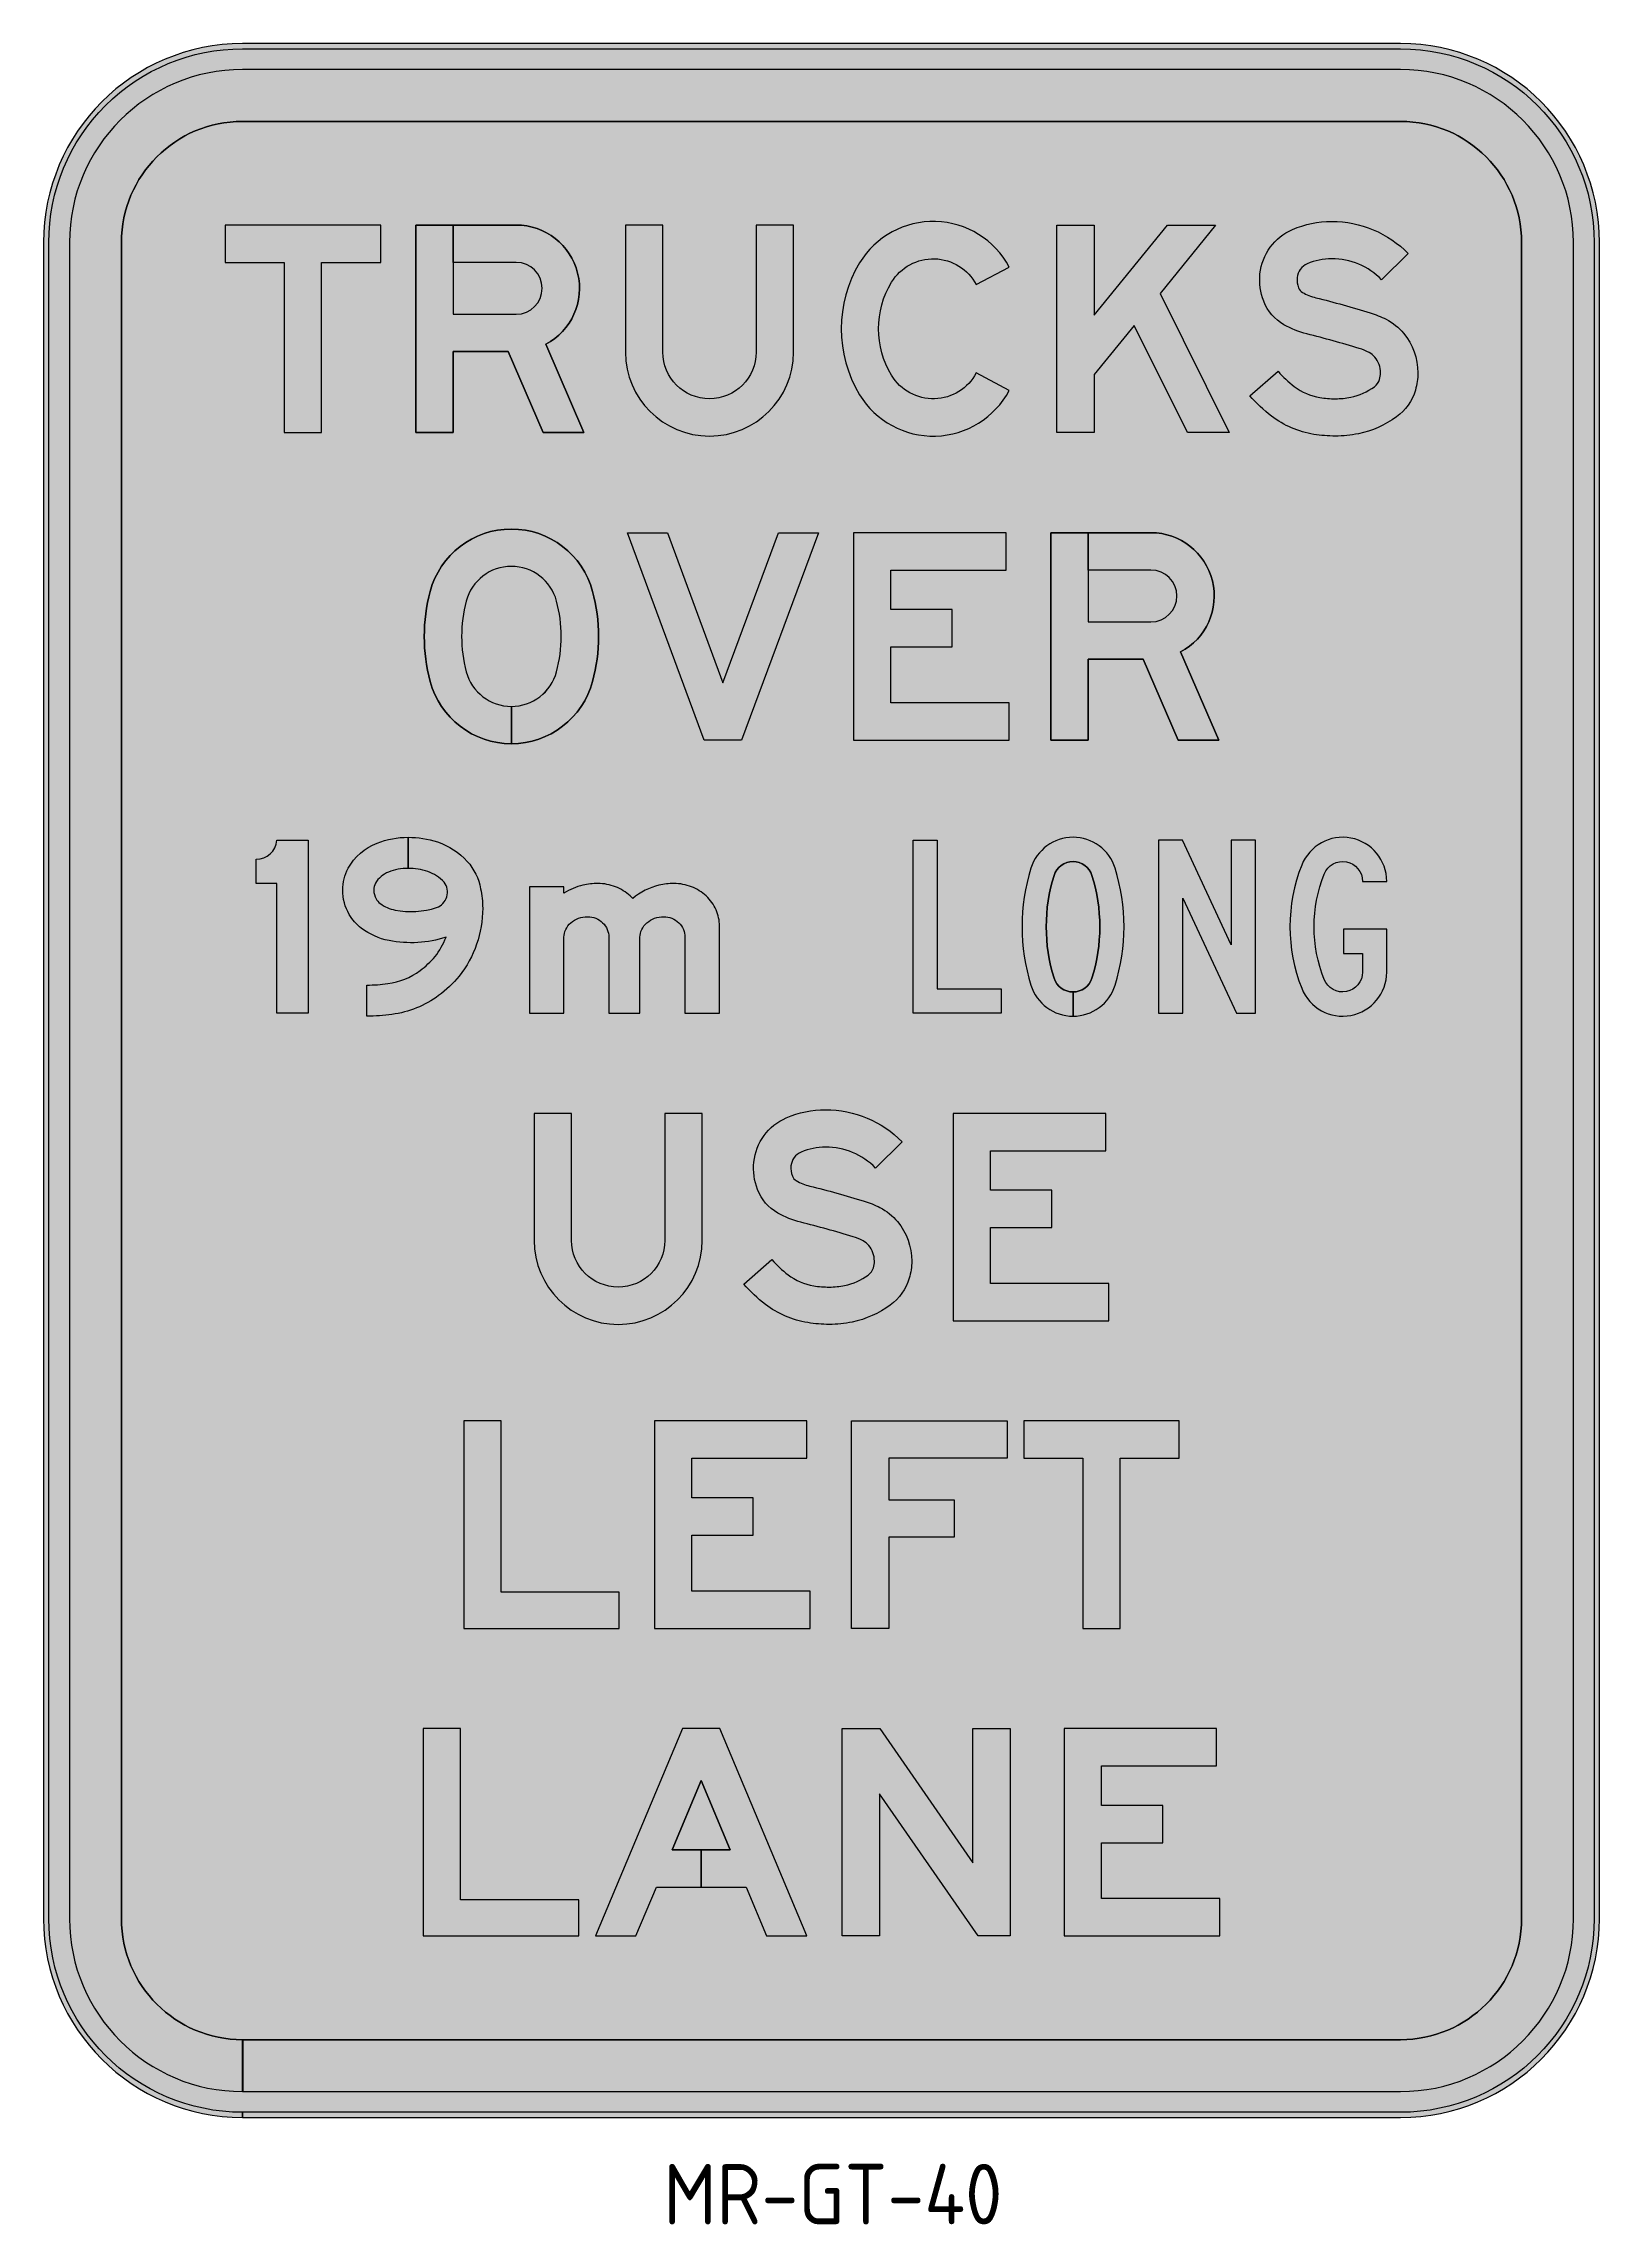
# Model space of a CAD drawing. Header units: millimetres. Extents: x -45 to 45, y -6 to 120.
import ezdxf
from ezdxf.enums import TextEntityAlignment as Align

# ---------------------------------------------------------------- set-up
doc = ezdxf.new("R2010")
doc.units = ezdxf.units.MM
for name, color, linetype, lineweight in [('GSBWFILL', 7, 'Continuous', 0), ('GSCOLORFILL', 7, 'Continuous', 0), ('GSOUTLINE', 7, 'Continuous', 0)]:
    doc.layers.add(name, color=color, linetype=linetype, lineweight=lineweight)
doc.layers.add('T25', color=1, linetype='Continuous')
doc.styles.add('T25', font='isocp2.shx', dxfattribs={"height": 2.5})
doc.styles.add('TSText', font='Simplex.shx')

# ---------------------------------------------------------------- blocks, each defined once
blk = doc.blocks.new('*U47')
at = {"layer": 'GSBWFILL', "transparency": 33554687}
blk.add_hatch(color=256, dxfattribs=at).paths.add_polyline_path([(-334.7000000000002, -585), (335.0000000000002, -585, 0.414213562373095), (435.0000000000002, -485), (435.0000000000002, 485, 0.414213562373095), (335.0000000000002, 585), (-335.0000000000001, 585, 0.414213562373095), (-435.0000000000001, 485), (-435.0000000000003, -485, 0.414213562373095), (-335.0000000000002, -585), (-335.0000000000001, -555, -0.414213562373095), (-405.0000000000001, -485), (-405, 485, -0.414213562373095), (-335, 555), (335.0000000000002, 555, -0.414213562373095), (405.0000000000002, 485), (405, -485, -0.414213562373095), (335, -555), (-334.7000000000004, -555)])
at = {"layer": 'GSCOLORFILL', "true_color": 0xf5f5f5, "transparency": 33554687}
for points in [[(-335.0000000000001, -600), (335.0000000000002, -600, 0.414213562373095), (450.0000000000002, -485), (450.0000000000002, 485, 0.414213562373095), (335.0000000000002, 600), (-335.0000000000001, 600, 0.414213562373095), (-450.0000000000001, 485), (-450.0000000000003, -485, 0.414213562373095)], [(-334.9700000000001, -600), (335.0000000000002, -600, 0.414213562373095), (450.0000000000002, -485), (450.0000000000002, 485, 0.414213562373095), (335.0000000000002, 600), (-335.0000000000001, 600, 0.414213562373095), (-450.0000000000001, 485), (-450.0000000000003, -485, 0.414213562373095), (-335.0000000000002, -600), (-335.0000000000001, -597, -0.414213562373095), (-447.0000000000001, -485), (-447.0000000000001, 485, -0.414213562373095), (-335, 597), (335.0000000000002, 597, -0.414213562373095), (447.0000000000002, 485), (447, -485, -0.414213562373095), (335, -597), (-334.9700000000004, -597)]]:
    blk.add_hatch(color=7, dxfattribs=at).paths.add_polyline_path(points)
at = {"layer": 'GSCOLORFILL', "true_color": 0x0a0a0a, "transparency": 33554687}
blk.add_hatch(color=28, dxfattribs=at).paths.add_polyline_path([(-334.7000000000002, -585), (335.0000000000002, -585, 0.414213562373095), (435.0000000000002, -485), (435.0000000000002, 485, 0.414213562373095), (335.0000000000002, 585), (-335.0000000000001, 585, 0.414213562373095), (-435.0000000000001, 485), (-435.0000000000003, -485, 0.414213562373095), (-335.0000000000002, -585), (-335.0000000000001, -555, -0.414213562373095), (-405.0000000000001, -485), (-405, 485, -0.414213562373095), (-335, 555), (335.0000000000002, 555, -0.414213562373095), (405.0000000000002, 485), (405, -485, -0.414213562373095), (335, -555), (-334.7000000000004, -555)])
at = {"layer": 'GSBWFILL', "linetype": 'Continuous', "transparency": 33554687}
for points in [[(-335.0000000000001, -600), (335.0000000000002, -600, 0.414213562373095), (450.0000000000002, -485), (450.0000000000002, 485, 0.414213562373095), (335.0000000000002, 600), (-335.0000000000001, 600, 0.414213562373095), (-450.0000000000001, 485), (-450.0000000000003, -485, 0.414213562373095), (-335.0000000000002, -600)], [(-334.7000000000002, -585), (335.0000000000002, -585, 0.414213562373095), (435.0000000000002, -485), (435.0000000000002, 485, 0.414213562373095), (335.0000000000002, 585), (-335.0000000000001, 585, 0.414213562373095), (-435.0000000000001, 485), (-435.0000000000003, -485, 0.414213562373095), (-335.0000000000002, -585), (-335.0000000000001, -555, -0.414213562373095), (-405.0000000000001, -485), (-405, 485, -0.414213562373095), (-335, 555), (335.0000000000002, 555, -0.414213562373095), (405.0000000000002, 485), (405, -485, -0.414213562373095), (335, -555), (-334.7000000000004, -555), (-334.7000000000002, -585)]]:
    blk.add_lwpolyline(points, format="xyb", close=True, dxfattribs=at).dxf.unprotected_set("ltscale", 0)
at = {"layer": 'GSCOLORFILL', "color": 7, "linetype": 'Continuous', "true_color": 0xf5f5f5, "transparency": 33554687}
for points in [[(-335.0000000000001, -600), (335.0000000000002, -600, 0.414213562373095), (450.0000000000002, -485), (450.0000000000002, 485, 0.414213562373095), (335.0000000000002, 600), (-335.0000000000001, 600, 0.414213562373095), (-450.0000000000001, 485), (-450.0000000000003, -485, 0.414213562373095), (-335.0000000000002, -600)], [(-334.9700000000001, -600), (335.0000000000002, -600, 0.414213562373095), (450.0000000000002, -485), (450.0000000000002, 485, 0.414213562373095), (335.0000000000002, 600), (-335.0000000000001, 600, 0.414213562373095), (-450.0000000000001, 485), (-450.0000000000003, -485, 0.414213562373095), (-335.0000000000002, -600), (-335.0000000000001, -597, -0.414213562373095), (-447.0000000000001, -485), (-447.0000000000001, 485, -0.414213562373095), (-335, 597), (335.0000000000002, 597, -0.414213562373095), (447.0000000000002, 485), (447, -485, -0.414213562373095), (335, -597), (-334.9700000000004, -597), (-334.9700000000001, -600)]]:
    blk.add_lwpolyline(points, format="xyb", close=True, dxfattribs=at).dxf.unprotected_set("ltscale", 0)
at = {"layer": 'GSCOLORFILL', "color": 28, "linetype": 'Continuous', "true_color": 0x0a0a0a, "transparency": 33554687}
blk.add_lwpolyline([(-334.7000000000002, -585), (335.0000000000002, -585, 0.414213562373095), (435.0000000000002, -485), (435.0000000000002, 485, 0.414213562373095), (335.0000000000002, 585), (-335.0000000000001, 585, 0.414213562373095), (-435.0000000000001, 485), (-435.0000000000003, -485, 0.414213562373095), (-335.0000000000002, -585), (-335.0000000000001, -555, -0.414213562373095), (-405.0000000000001, -485), (-405, 485, -0.414213562373095), (-335, 555), (335.0000000000002, 555, -0.414213562373095), (405.0000000000002, 485), (405, -485, -0.414213562373095), (335, -555), (-334.7000000000004, -555), (-334.7000000000002, -585)], format="xyb", close=True, dxfattribs=at).dxf.unprotected_set("ltscale", 0)
at = {"layer": 'GSOUTLINE', "linetype": 'Continuous', "transparency": 33554687}
for points in [[(-335.0000000000001, -600), (335.0000000000002, -600, 0.414213562373095), (450.0000000000002, -485), (450.0000000000002, 485, 0.414213562373095), (335.0000000000002, 600), (-335.0000000000001, 600, 0.414213562373095), (-450.0000000000001, 485), (-450.0000000000003, -485, 0.414213562373095), (-335.0000000000002, -600)], [(-335.0000000000001, -585), (335.0000000000002, -585, 0.414213562373095), (435.0000000000002, -485), (435.0000000000002, 485, 0.414213562373095), (335.0000000000002, 585), (-335.0000000000001, 585, 0.414213562373095), (-435.0000000000001, 485), (-435.0000000000003, -485, 0.414213562373095), (-335.0000000000002, -585)], [(-335.0000000000001, -555), (335.0000000000002, -555, 0.414213562373095), (405.0000000000002, -485), (405.0000000000002, 485, 0.414213562373095), (335.0000000000002, 555), (-335.0000000000001, 555, 0.414213562373095), (-405.0000000000001, 485), (-405.0000000000003, -485, 0.414213562373095), (-335.0000000000003, -555)]]:
    blk.add_lwpolyline(points, format="xyb", close=True, dxfattribs=at).dxf.unprotected_set("ltscale", 0)
at = {"layer": 'GSBWFILL', "color": 250, "transparency": 33554687, "style": 'TSText'}
for s in ['levels:GSCOLORFILL|GSBWFILL|GSOUTLINE', 'panelStyle:_LEFT LANE TRUCK.ssm', 'chevronShoulderRadius:300.000', 'constructPanels:900|600|450', 'panelBorderRadius:300.000', 'chevronTipRadius:300.000', 'constructPanelMode:0', 'panelRoundCorners:0', 'panelHeightLock:1', 'panelStation:none', 'heightRounding:0', 'panelName:name', 'panelWidthLock:1', 'widthRounding:0', 'panelStandard:2', 'legendMaterial:0', 'panelMounting:0', 'panelQuantity:1', 'panelMaterial:0', 'marginAlign:9', 'panelShape:0', 'panelSizes:', 'version:2']:
    blk.add_text(s, height=0.001, dxfattribs=at).set_placement((0, 599.998), align=Align.CENTER)
blk = doc.blocks.new('*U43')
at = {"layer": 'GSBWFILL', "linetype": 'Continuous'}
blk.add_hatch(color=256, dxfattribs=at).paths.add_polyline_path([(0, 0), (150, -5.684341886080801e-14), (149.9999999999999, 35), (36, 34.99999999999999), (36, 200.0000000000001), (0, 200)])
at = {"layer": 'GSCOLORFILL', "linetype": 'Continuous'}
blk.add_hatch(color=0, dxfattribs=at).paths.add_polyline_path([(36, 200), (0, 200), (0, 0), (150, -5.684341886080801e-14), (149.9999999999999, 35), (36, 34.99999999999999)])
at = {"layer": 'GSBWFILL'}
blk.add_lwpolyline([(150, -5.684341886080801e-14), (149.9999999999999, 35), (36, 35), (36, 200), (0, 200), (0, 0)], close=True, dxfattribs=at)
at = {"layer": 'GSCOLORFILL', "color": 0}
blk.add_lwpolyline([(150, -5.684341886080801e-14), (149.9999999999999, 35), (36, 35), (36, 200), (0, 200), (0, 0)], close=True, dxfattribs=at)
at = {"layer": 'GSOUTLINE'}
blk.add_lwpolyline([(150, -5.684341886080801e-14), (149.9999999999999, 35), (36, 35), (36, 200), (0, 200), (0, 0)], close=True, dxfattribs=at)
blk = doc.blocks.new('*U44')
at = {"layer": 'GSBWFILL', "linetype": 'Continuous'}
blk.add_hatch(color=256, dxfattribs=at).paths.add_polyline_path([(0, 0), (39.04631096531398, 0), (58.78631096531399, 47), (102, 47), (101.9999999999999, 82.99999999999997), (73.90631096531399, 82.99999999999997), (102, 149.8897357968715), (130.093689034686, 83), (102.01, 83), (102.0099999999999, 46.99999999999999), (145.213689034686, 47), (164.953689034686, 0), (204, 0), (120, 200), (84, 200)])
at = {"layer": 'GSCOLORFILL', "linetype": 'Continuous'}
blk.add_hatch(color=0, dxfattribs=at).paths.add_polyline_path([(130.093689034686, 82.99999999999999), (102.01, 83), (102.0099999999999, 47), (145.213689034686, 47), (164.953689034686, 0), (204, 0), (120, 200), (84, 200), (0, 0), (39.04631096531398, 0), (58.78631096531399, 47), (102, 47), (102, 82.99999999999996), (73.906310965314, 83.00000000000001), (102, 149.8897357968715)])
at = {"layer": 'GSBWFILL'}
blk.add_lwpolyline([(130.093689034686, 82.99999999999999), (102.01, 83), (102.0099999999999, 47), (145.213689034686, 47), (164.953689034686, 0), (204, 0), (120, 200), (84, 200), (0, 0), (39.04631096531398, 0), (58.78631096531399, 47), (102, 47), (101.9999999999999, 82.99999999999997), (73.90631096531399, 83), (102, 149.8897357968715)], close=True, dxfattribs=at)
at = {"layer": 'GSCOLORFILL', "color": 0}
blk.add_lwpolyline([(130.093689034686, 82.99999999999999), (102.01, 83), (102.0099999999999, 47), (145.213689034686, 47), (164.953689034686, 0), (204, 0), (120, 200), (84, 200), (0, 0), (39.04631096531398, 0), (58.78631096531399, 47), (102, 47), (101.9999999999999, 82.99999999999997), (73.90631096531399, 83), (102, 149.8897357968715)], close=True, dxfattribs=at)
at = {"layer": 'GSOUTLINE'}
for points in [[(58.78631096531399, 47), (145.213689034686, 46.99999999999999), (164.953689034686, 0), (204, 0), (120, 200), (84, 200), (0, 0), (39.04631096531399, 0)], [(130.093689034686, 82.99999999999999), (102, 149.8897357968715), (73.90631096531399, 83)]]:
    blk.add_lwpolyline(points, close=True, dxfattribs=at)
blk = doc.blocks.new('*U45')
at = {"layer": 'GSBWFILL', "linetype": 'Continuous'}
blk.add_hatch(color=256, dxfattribs=at).paths.add_polyline_path([(131, 0), (162, 0), (162, 200), (126, 200), (126, 70.38686046613338), (36.12227550571287, 200), (0, 200), (0, 0), (36, 0), (36, 137)])
at = {"layer": 'GSCOLORFILL', "linetype": 'Continuous'}
blk.add_hatch(color=0, dxfattribs=at).paths.add_polyline_path([(162, 200), (126, 200), (126, 70.38686046613338), (36.12227550571287, 200), (0, 200), (0, 0), (36, 0), (36, 137), (131, 0), (162, 0)])
at = {"layer": 'GSBWFILL'}
blk.add_lwpolyline([(162, 200), (162, 0), (131, 0), (36, 137), (36, 0), (0, 0), (0, 200), (36.12227550571288, 200), (126, 70.38686046613333), (126, 200)], close=True, dxfattribs=at)
at = {"layer": 'GSCOLORFILL', "color": 0}
blk.add_lwpolyline([(162, 200), (162, 0), (131, 0), (36, 137), (36, 0), (0, 0), (0, 200), (36.12227550571288, 200), (126, 70.38686046613333), (126, 200)], close=True, dxfattribs=at)
at = {"layer": 'GSOUTLINE'}
blk.add_lwpolyline([(162, 200), (162, 0), (131, 0), (36, 137), (36, 0), (0, 0), (0, 200), (36.12227550571286, 200), (126, 70.38686046613333), (126, 200)], close=True, dxfattribs=at)
blk = doc.blocks.new('*U46')
at = {"layer": 'GSBWFILL', "linetype": 'Continuous'}
blk.add_hatch(color=256, dxfattribs=at).paths.add_polyline_path([(0, 200), (0, 0), (150.0000000000001, 0), (149.9999999999999, 35.99999999999999), (35.99999999999989, 35.99999999999999), (36, 89.79369452008171), (95, 89.79369452008171), (95, 125.7936945200817), (36.00000000000001, 125.7936945200817), (35.99999999999989, 164), (146.9999999999999, 164), (147.0000000000001, 200)])
at = {"layer": 'GSCOLORFILL', "linetype": 'Continuous'}
blk.add_hatch(color=0, dxfattribs=at).paths.add_polyline_path([(146.9999999999999, 164), (147.0000000000001, 200), (0, 200), (0, 0), (150.0000000000001, 0), (149.9999999999999, 35.99999999999999), (35.99999999999989, 35.99999999999999), (36, 89.79369452008171), (95, 89.79369452008171), (95, 125.7936945200817), (36.00000000000001, 125.7936945200817), (35.99999999999989, 164)])
at = {"layer": 'GSBWFILL'}
blk.add_lwpolyline([(149.9999999999999, 35.99999999999999), (35.99999999999989, 35.99999999999999), (36, 89.79369452008171), (95, 89.79369452008171), (95, 125.7936945200817), (36, 125.7936945200817), (35.99999999999989, 164), (146.9999999999999, 164), (147.0000000000001, 200), (0, 200), (0, 0), (150.0000000000001, 0)], close=True, dxfattribs=at)
at = {"layer": 'GSCOLORFILL', "color": 0}
blk.add_lwpolyline([(149.9999999999999, 35.99999999999999), (35.99999999999989, 35.99999999999999), (36, 89.79369452008171), (95, 89.79369452008171), (95, 125.7936945200817), (36, 125.7936945200817), (35.99999999999989, 164), (146.9999999999999, 164), (147.0000000000001, 200), (0, 200), (0, 0), (150.0000000000001, 0)], close=True, dxfattribs=at)
at = {"layer": 'GSOUTLINE'}
blk.add_lwpolyline([(149.9999999999999, 35.99999999999999), (35.99999999999989, 35.99999999999999), (36, 89.79369452008171), (95, 89.79369452008171), (95, 125.7936945200817), (36, 125.7936945200817), (35.99999999999989, 164), (146.9999999999999, 164), (147.0000000000001, 200), (0, 200), (0, 0), (150.0000000000001, 0)], close=True, dxfattribs=at)
blk = doc.blocks.new('*U42')
at = {"color": 28, "true_color": 0x0a0a0a}
for name, p, xscale, yscale, zscale in [('*U43', (0, 0), 0.6, 0.6, 0.6), ('*U44', (99.6, 0), 0.5999999999999999, 0.5999999999999999, 0.5999999999999999), ('*U45', (242.4, 0), 0.6000000000000001, 0.6000000000000001, 0.6000000000000001), ('*U46', (370.8000000000001, 0), 0.5999999999999995, 0.5999999999999995, 0.5999999999999995)]:
    blk.add_blockref(name, p, dxfattribs=dict(at, xscale=xscale, yscale=yscale, zscale=zscale))
blk = doc.blocks.new('*U41')
at = {"color": 1}
blk.add_blockref('*U42', (0, 0), dxfattribs=at)
blk = doc.blocks.new('*U32')
at = {"layer": 'GSBWFILL', "linetype": 'Continuous'}
blk.add_hatch(color=256, dxfattribs=at).paths.add_polyline_path([(0, 77.50000000000001, 1), (162, 77.5), (162, 200), (126, 200), (126, 77.5, -1), (36, 77.5), (36, 200), (0, 200)])
at = {"layer": 'GSCOLORFILL', "linetype": 'Continuous'}
blk.add_hatch(color=0, dxfattribs=at).paths.add_polyline_path([(162, 200), (126, 200), (126, 77.5, -1), (36, 77.5), (36, 200), (0, 200), (0, 77.50000000000001, 1), (162, 77.5)])
at = {"layer": 'GSBWFILL'}
blk.add_lwpolyline([(126, 200), (126, 77.5, -0.9999999999999999), (36, 77.5), (36, 200), (0, 200), (0, 77.5, 0.9999999999999999), (162, 77.5), (162, 200)], format="xyb", close=True, dxfattribs=at)
at = {"layer": 'GSCOLORFILL', "color": 0}
blk.add_lwpolyline([(126, 200), (126, 77.5, -0.9999999999999999), (36, 77.5), (36, 200), (0, 200), (0, 77.5, 0.9999999999999999), (162, 77.5), (162, 200)], format="xyb", close=True, dxfattribs=at)
at = {"layer": 'GSOUTLINE'}
blk.add_lwpolyline([(126, 200), (126, 77.5, -0.9999999999999999), (36, 77.5), (36, 200), (0, 200), (0, 77.5, 0.9999999999999999), (162, 77.5), (162, 200)], format="xyb", close=True, dxfattribs=at)
blk = doc.blocks.new('*U33')
at = {"layer": 'GSBWFILL'}
h = blk.add_hatch(color=256, dxfattribs=at)
edge = h.paths.add_edge_path()
edge.add_arc((102.1677367288178, 57.50820776820213), 23.83226327118223, 6.832938938193173e-14, 39.55608542603352)
edge.add_arc((107.1534970872967, 61.62635490903778), 17.36566120937627, 39.55608542603418, 63.01077826704883)
edge.add_arc((87.8050587171796, 23.63524046432323), 59.99999999999925, 63.01077826704869, 72.8961176715449)
edge.add_arc((-169.4735156778506, -812.46024808554), 934.7845053589897, 72.89611767154476, 76.10673573896845)
edge.add_arc((75.69239005524184, 178.7088812800609), 86.25543721979645, 240.1812424533808, 256.1067357389686, ccw=False)
edge.add_arc((55.0358952433962, 142.6679730541961), 44.71463987962718, 201.2247471099137, 240.1812424533812, ccw=False)
edge.add_arc((66.646312128295, 147.1771271481237), 57.16992995589305, 174.1420972584934, 201.2247471099137, ccw=False)
edge.add_arc((61.79447591919619, 147.6749130327941), 52.29262482017525, 113.3248090472218, 174.1420972584929, ccw=False)
edge.add_arc((78.90863453129744, 107.9835979516592), 95.5164020483408, 90.00000000000011, 113.32480904722209, ccw=False)
edge.add_arc((78.90863453129735, 100.0247905084006), 103.4752094915994, 44.43422151187508, 90, ccw=False)
edge.add_line((152.7955899241834, 172.4667452176714), (127.089622212566, 147.263506854134))
edge.add_arc((78.90863453129734, 100.0247905084006), 67.4752094915994, 44.43422151187518, 89.99999999999997)
edge.add_arc((78.90863453129748, 107.9835979516591), 59.51640204834086, 90.0000000000001, 113.324809047222)
edge.add_arc((61.79447591919633, 147.674913032794), 16.29262482017533, 113.3248090472216, 174.1420972584926)
edge.add_arc((66.64631212829485, 147.1771271481235), 21.16992995589287, 174.1420972584934, 201.2247471099135)
edge.add_arc((55.03589524339601, 142.6679730541961), 8.714639879627033, 201.2247471099151, 240.1812424533825)
edge.add_arc((75.69239005524224, 178.7088812800619), 50.25543721979742, 240.1812424533807, 256.1067357389685)
edge.add_arc((-169.4735156778484, -812.4602480855314), 970.7845053589808, 72.8961176715448, 76.1067357389685, ccw=False)
edge.add_arc((87.80505871717845, 23.63524046432066), 96.00000000000209, 63.010778267048806, 72.89611767154503, ccw=False)
edge.add_arc((107.1534970872962, 61.62635490903731), 53.36566120937694, 39.55608542603369, 63.01077826704852, ccw=False)
edge.add_arc((102.1677367288177, 57.50820776820207), 59.83226327118229, 1.1368683772161603e-13, 39.55608542603352, ccw=False)
edge.add_arc((103.6269646087591, 57.50820776820174), 58.37303539124093, -16.502784206950082, 3.979039320256561e-13, ccw=False)
edge.add_arc((112.1326712234255, 54.9882530896153), 49.50189022294897, 306.067654283575, 343.4972157930495, ccw=False)
edge.add_arc((85.46325567343933, 91.60455398895405), 94.8010206486951, 281.64463353434644, 306.0676542835746, ccw=False)
edge.add_arc((82.48655818798457, 106.0487587405361), 109.5487587405361, 269.9999999999998, 281.6446335343465, ccw=False)
edge.add_arc((82.48655818798396, 125.621958325544), 129.121958325544, 260.73485717810445, 270.0000000000001, ccw=False)
edge.add_arc((76.4331664513607, 88.5145574524285), 91.52404945982235, 232.6491566250259, 260.73485717810445, ccw=False)
edge.add_arc((105.4234516809131, 126.4997735101296), 139.3080768815565, 220.820184332199, 232.6491566250259, ccw=False)
edge.add_line((0, 35.43586122804156), (27.24353350839601, 58.96860186692398))
edge.add_arc((105.4234516809135, 126.4997735101296), 103.3080768815567, 220.8201843321989, 232.6491566250257)
edge.add_arc((76.43316645136075, 88.5145574524285), 55.52404945982237, 232.6491566250259, 260.7348571781044)
edge.add_arc((82.4865581879839, 125.6219583255439), 93.12195832554396, 260.7348571781044, 270.0000000000001)
edge.add_arc((82.48655818798446, 106.0487587405378), 73.54875874053782, 269.9999999999997, 281.6446335343464)
edge.add_arc((85.46325567343933, 91.6045539889536), 58.80102064869467, 281.6446335343466, 306.0676542835747)
edge.add_arc((112.1326712234256, 54.98825308961523), 13.5018902229488, 306.0676542835752, 343.4972157930496)
edge.add_arc((103.626964608759, 57.50820776820193), 22.37303539124099, 343.49721579305, 360.0000000000006)
at = {"layer": 'GSCOLORFILL'}
h = blk.add_hatch(color=0, dxfattribs=at)
edge = h.paths.add_edge_path()
edge.add_arc((102.1677367288178, 57.50820776820218), 23.83226327118223, 6.832938938193173e-14, 39.55608542603352)
edge.add_arc((107.1534970872967, 61.62635490903784), 17.36566120937627, 39.55608542603418, 63.01077826704883)
edge.add_arc((87.8050587171796, 23.63524046432329), 59.99999999999925, 63.01077826704869, 72.8961176715449)
edge.add_arc((-169.4735156778506, -812.46024808554), 934.7845053589897, 72.89611767154476, 76.10673573896845)
edge.add_arc((75.69239005524184, 178.708881280061), 86.25543721979645, 240.1812424533808, 256.1067357389686, ccw=False)
edge.add_arc((55.0358952433962, 142.6679730541962), 44.71463987962718, 201.2247471099137, 240.1812424533812, ccw=False)
edge.add_arc((66.646312128295, 147.1771271481238), 57.16992995589305, 174.1420972584934, 201.2247471099137, ccw=False)
edge.add_arc((61.79447591919619, 147.6749130327941), 52.29262482017525, 113.3248090472218, 174.1420972584929, ccw=False)
edge.add_arc((78.90863453129744, 107.9835979516593), 95.5164020483408, 90.00000000000011, 113.32480904722209, ccw=False)
edge.add_arc((78.90863453129735, 100.0247905084006), 103.4752094915994, 44.43422151187508, 90, ccw=False)
edge.add_line((152.7955899241834, 172.4667452176715), (127.089622212566, 147.2635068541341))
edge.add_arc((78.90863453129734, 100.0247905084007), 67.4752094915994, 44.43422151187518, 89.99999999999997)
edge.add_arc((78.90863453129748, 107.9835979516592), 59.51640204834086, 90.0000000000001, 113.324809047222)
edge.add_arc((61.79447591919633, 147.6749130327941), 16.29262482017533, 113.3248090472216, 174.1420972584926)
edge.add_arc((66.64631212829485, 147.1771271481235), 21.16992995589287, 174.1420972584934, 201.2247471099135)
edge.add_arc((55.03589524339601, 142.6679730541962), 8.714639879627033, 201.2247471099151, 240.1812424533825)
edge.add_arc((75.69239005524224, 178.7088812800619), 50.25543721979742, 240.1812424533807, 256.1067357389685)
edge.add_arc((-169.4735156778484, -812.4602480855314), 970.7845053589808, 72.8961176715448, 76.1067357389685, ccw=False)
edge.add_arc((87.80505871717845, 23.63524046432072), 96.00000000000209, 63.010778267048806, 72.89611767154503, ccw=False)
edge.add_arc((107.1534970872962, 61.62635490903737), 53.36566120937694, 39.55608542603369, 63.01077826704852, ccw=False)
edge.add_arc((102.1677367288177, 57.50820776820213), 59.83226327118229, 1.1368683772161603e-13, 39.55608542603352, ccw=False)
edge.add_arc((103.6269646087591, 57.50820776820179), 58.37303539124093, -16.502784206950082, 3.979039320256561e-13, ccw=False)
edge.add_arc((112.1326712234255, 54.98825308961536), 49.50189022294897, 306.067654283575, 343.4972157930495, ccw=False)
edge.add_arc((85.46325567343929, 91.60455398895411), 94.80102064869513, 281.6446335343465, 306.0676542835746, ccw=False)
edge.add_arc((82.48655818798457, 106.0487587405362), 109.5487587405361, 269.9999999999998, 281.6446335343465, ccw=False)
edge.add_arc((82.48655818798396, 125.621958325544), 129.121958325544, 260.73485717810445, 270.0000000000001, ccw=False)
edge.add_arc((76.43316645136073, 88.51455745242856), 91.52404945982238, 232.6491566250259, 260.73485717810445, ccw=False)
edge.add_arc((105.4234516809131, 126.4997735101297), 139.3080768815565, 220.820184332199, 232.6491566250259, ccw=False)
edge.add_line((0, 35.43586122804162), (27.24353350839601, 58.968601866924))
edge.add_arc((105.4234516809135, 126.4997735101296), 103.3080768815567, 220.8201843321989, 232.6491566250257)
edge.add_arc((76.43316645136075, 88.51455745242853), 55.52404945982237, 232.6491566250259, 260.7348571781044)
edge.add_arc((82.48655818798373, 125.621958325544), 93.12195832554394, 260.7348571781046, 270.0000000000002)
edge.add_arc((82.48655818798446, 106.0487587405379), 73.54875874053782, 269.9999999999997, 281.6446335343464)
edge.add_arc((85.4632556734394, 91.60455398895364), 58.80102064869465, 281.6446335343465, 306.0676542835746)
edge.add_arc((112.1326712234255, 54.98825308961528), 13.50189022294884, 306.0676542835753, 343.4972157930497)
edge.add_arc((103.626964608759, 57.50820776820199), 22.37303539124099, 343.49721579305, 360.0000000000006)
at = {"layer": 'GSBWFILL'}
blk.add_lwpolyline([(126, 57.50820776820215, 0.1743304954717333), (120.5424491874822, 72.68538519644424, 0.1026991963822993), (115.0344314514025, 77.10075514903069, 0.04315969887402462), (105.4513640290994, 80.98162578056109, 0.01400988057183624), (54.98125867972931, 94.9768713488255, -0.06960013284270304), (32.801181761046, 103.8734304493072, -0.1716360035512778), (13.35436019429551, 126.4800560938415, -0.1187234951562883), (9.774919317474087, 153.0119854085295, -0.2717749908022042), (41.08956920335277, 195.6939243561421, -0.1021265273709435), (78.90863453129737, 203.5, -0.2014799836775048), (152.7955899241834, 172.4667452176714), (127.089622212566, 147.263506854134, 0.2014799836775047), (78.90863453129737, 167.5, 0.1021265273709431), (55.34352268787541, 162.6360234841711, 0.2717749908022039), (45.58692998058166, 149.3377654551959, 0.1187234951562877), (46.91239098258097, 139.5130361679643, 0.1716360035512769), (50.70247063465513, 135.1071279035569, 0.06960013284270296), (63.62535989294918, 129.923681134779, -0.01400988057183625), (116.039147216251, 115.3894569703044, -0.04315969887402459), (131.3720550919364, 109.1800639598556, -0.1026991963822996), (148.2985057980094, 95.61138182545061, -0.1743304954717333), (162, 57.50820776820215, -0.0721316908843222), (159.5953772349078, 40.92665027512463, -0.164784960601969), (141.2764200869867, 14.97476739013437, -0.1069707658156256), (104.597983862003, -1.245301655436165, -0.05085306687622443), (82.4865581879842, -3.500000000000014, -0.04044884992955392), (61.69748190355608, -1.815455447114473, -0.1231641550803296), (20.90607000580076, 15.7588484678444, -0.05165950962832984), (0, 35.43586122804156), (27.24353350839601, 58.96860186692398, 0.05165950962832951), (42.74705588697816, 44.37652370078759, 0.1231641550803296), (67.49360485541308, 33.71488312046684, 0.04044884992955369), (82.48655818798409, 32.49999999999999, 0.05085306687622443), (97.33170961648659, 34.01375758596934, 0.1069707658156254), (120.0817757135521, 44.07437305556637, 0.1647849606019683), (125.0783636679948, 51.15288000174188, 0.07213169088432243)], format="xyb", close=True, dxfattribs=at)
at = {"layer": 'GSCOLORFILL', "color": 0}
blk.add_lwpolyline([(126, 57.50820776820221, 0.1743304954717333), (120.5424491874822, 72.6853851964443, 0.1026991963822993), (115.0344314514025, 77.10075514903075, 0.04315969887402462), (105.4513640290994, 80.98162578056115, 0.01400988057183624), (54.98125867972931, 94.97687134882555, -0.06960013284270304), (32.801181761046, 103.8734304493073, -0.1716360035512778), (13.35436019429551, 126.4800560938416, -0.1187234951562883), (9.774919317474087, 153.0119854085295, -0.2717749908022042), (41.08956920335277, 195.6939243561422, -0.1021265273709435), (78.90863453129737, 203.5000000000001, -0.2014799836775048), (152.7955899241834, 172.4667452176715), (127.089622212566, 147.2635068541341, 0.2014799836775047), (78.90863453129737, 167.5000000000001, 0.1021265273709431), (55.34352268787541, 162.6360234841711, 0.2717749908022039), (45.58692998058166, 149.337765455196, 0.1187234951562877), (46.91239098258097, 139.5130361679644, 0.1716360035512769), (50.70247063465513, 135.1071279035569, 0.06960013284270296), (63.62535989294918, 129.923681134779, -0.01400988057183625), (116.039147216251, 115.3894569703045, -0.04315969887402459), (131.3720550919364, 109.1800639598556, -0.1026991963822996), (148.2985057980094, 95.61138182545066, -0.1743304954717333), (162, 57.50820776820221, -0.0721316908843222), (159.5953772349078, 40.92665027512469, -0.164784960601969), (141.2764200869867, 14.97476739013443, -0.1069707658156256), (104.597983862003, -1.245301655436123, -0.05085306687622443), (82.4865581879842, -3.499999999999972, -0.04044884992955392), (61.69748190355608, -1.815455447114431, -0.1231641550803296), (20.90607000580076, 15.75884846784446, -0.05165950962832984), (0, 35.43586122804162), (27.24353350839601, 58.968601866924, 0.05165950962832951), (42.74705588697816, 44.37652370078762, 0.1231641550803296), (67.49360485541308, 33.71488312046687, 0.04044884992955369), (82.48655818798409, 32.50000000000004, 0.05085306687622443), (97.33170961648659, 34.0137575859694, 0.1069707658156254), (120.0817757135521, 44.0743730555664, 0.1647849606019683), (125.0783636679948, 51.15288000174193, 0.07213169088432243)], format="xyb", close=True, dxfattribs=at)
at = {"layer": 'GSOUTLINE'}
blk.add_lwpolyline([(126, 57.50820776820215, 0.1743304954717333), (120.5424491874822, 72.68538519644424, 0.1026991963822993), (115.0344314514025, 77.10075514903069, 0.04315969887402462), (105.4513640290994, 80.98162578056109, 0.01400988057183624), (54.98125867972931, 94.9768713488255, -0.06960013284270304), (32.801181761046, 103.8734304493072, -0.1716360035512778), (13.35436019429551, 126.4800560938415, -0.1187234951562883), (9.774919317474087, 153.0119854085295, -0.2717749908022042), (41.08956920335277, 195.6939243561421, -0.1021265273709435), (78.90863453129737, 203.5, -0.2014799836775048), (152.7955899241834, 172.4667452176714), (127.089622212566, 147.263506854134, 0.2014799836775047), (78.90863453129737, 167.5, 0.1021265273709431), (55.34352268787541, 162.6360234841711, 0.2717749908022039), (45.58692998058166, 149.3377654551959, 0.1187234951562877), (46.91239098258097, 139.5130361679643, 0.1716360035512769), (50.70247063465513, 135.1071279035569, 0.06960013284270296), (63.62535989294918, 129.923681134779, -0.01400988057183625), (116.039147216251, 115.3894569703044, -0.04315969887402459), (131.3720550919364, 109.1800639598556, -0.1026991963822996), (148.2985057980094, 95.61138182545061, -0.1743304954717333), (162, 57.50820776820215, -0.0721316908843222), (159.5953772349078, 40.92665027512463, -0.164784960601969), (141.2764200869867, 14.97476739013437, -0.1069707658156256), (104.597983862003, -1.245301655436165, -0.05085306687622443), (82.4865581879842, -3.500000000000014, -0.04044884992955392), (61.69748190355608, -1.815455447114473, -0.1231641550803296), (20.90607000580076, 15.7588484678444, -0.05165950962832984), (0, 35.43586122804156), (27.24353350839601, 58.96860186692398, 0.05165950962832951), (42.74705588697816, 44.37652370078759, 0.1231641550803296), (67.49360485541308, 33.71488312046684, 0.04044884992955369), (82.48655818798409, 32.49999999999999, 0.05085306687622443), (97.33170961648659, 34.01375758596934, 0.1069707658156254), (120.0817757135521, 44.07437305556637, 0.1647849606019683), (125.0783636679948, 51.15288000174188, 0.07213169088432243)], format="xyb", close=True, dxfattribs=at)
blk = doc.blocks.new('*U34')
at = {"layer": 'GSBWFILL', "linetype": 'Continuous'}
blk.add_hatch(color=256, dxfattribs=at).paths.add_polyline_path([(0, 200), (0, 0), (150.0000000000001, 0), (149.9999999999999, 35.99999999999999), (35.99999999999989, 35.99999999999999), (36, 89.79369452008171), (95, 89.79369452008171), (95, 125.7936945200817), (36.00000000000001, 125.7936945200817), (35.99999999999989, 164), (146.9999999999999, 164), (147.0000000000001, 200)])
at = {"layer": 'GSCOLORFILL', "linetype": 'Continuous'}
blk.add_hatch(color=0, dxfattribs=at).paths.add_polyline_path([(146.9999999999999, 164), (147.0000000000001, 200), (0, 200), (0, 0), (150.0000000000001, 0), (149.9999999999999, 35.99999999999999), (35.99999999999989, 35.99999999999999), (36, 89.79369452008171), (95, 89.79369452008171), (95, 125.7936945200817), (36.00000000000001, 125.7936945200817), (35.99999999999989, 164)])
at = {"layer": 'GSBWFILL'}
blk.add_lwpolyline([(149.9999999999999, 35.99999999999999), (35.99999999999989, 35.99999999999999), (36, 89.79369452008171), (95, 89.79369452008171), (95, 125.7936945200817), (36, 125.7936945200817), (35.99999999999989, 164), (146.9999999999999, 164), (147.0000000000001, 200), (0, 200), (0, 0), (150.0000000000001, 0)], close=True, dxfattribs=at)
at = {"layer": 'GSCOLORFILL', "color": 0}
blk.add_lwpolyline([(149.9999999999999, 35.99999999999999), (35.99999999999989, 35.99999999999999), (36, 89.79369452008171), (95, 89.79369452008171), (95, 125.7936945200817), (36, 125.7936945200817), (35.99999999999989, 164), (146.9999999999999, 164), (147.0000000000001, 200), (0, 200), (0, 0), (150.0000000000001, 0)], close=True, dxfattribs=at)
at = {"layer": 'GSOUTLINE'}
blk.add_lwpolyline([(149.9999999999999, 35.99999999999999), (35.99999999999989, 35.99999999999999), (36, 89.79369452008171), (95, 89.79369452008171), (95, 125.7936945200817), (36, 125.7936945200817), (35.99999999999989, 164), (146.9999999999999, 164), (147.0000000000001, 200), (0, 200), (0, 0), (150.0000000000001, 0)], close=True, dxfattribs=at)
blk = doc.blocks.new('*U31')
at = {"color": 28, "true_color": 0x0a0a0a}
for name, p, xscale, yscale, zscale in [('*U32', (0, 0), 0.5999999999999999, 0.5999999999999999, 0.5999999999999999), ('*U33', (121.2, 0), 0.6, 0.6, 0.6), ('*U34', (242.4, 0), 0.5999999999999998, 0.5999999999999998, 0.5999999999999998)]:
    blk.add_blockref(name, p, dxfattribs=dict(at, xscale=xscale, yscale=yscale, zscale=zscale))
blk = doc.blocks.new('*U30')
at = {"color": 1}
blk.add_blockref('*U31', (0, 0), dxfattribs=at)
blk = doc.blocks.new('*U15')
at = {"layer": 'GSBWFILL', "linetype": 'Continuous'}
blk.add_hatch(color=256, dxfattribs=at).paths.add_polyline_path([(127.5249749247743, 134.0790371113341, -0.1313131313131315), (127.5249749247743, 65.92096288866598, -0.3395783980636463), (84.00999999999999, 32.50000110982065), (84.00999999999999, -3.499999383114542, 0.3396058871566912), (162.3045135406219, 56.6266800401205, 0.131313131313131), (162.3045135406219, 143.3733199598796, 0.7678571428571429), (5.695486459378074, 143.3733199598795, 0.1313131313131312), (5.695486459378145, 56.62668004012026, 0.3396402891259399), (84, -3.499999999999986), (84, 32.50000000000003, -0.3396402891259406), (40.47502507522557, 65.92096288866612, -0.131313131313131), (40.47502507522569, 134.079037111334, -0.7678571428571428)])
at = {"layer": 'GSCOLORFILL', "linetype": 'Continuous'}
blk.add_hatch(color=0, dxfattribs=at).paths.add_polyline_path([(127.5249749247743, 134.079037111334, -0.1313131313131313), (127.5249749247743, 65.92096288866604, -0.3395783980636467), (84.00999999999999, 32.50000110982066), (84.00999999999999, -3.499999383114542, 0.3396058871566912), (162.3045135406219, 56.6266800401205, 0.131313131313131), (162.3045135406219, 143.3733199598796, 0.7678571428571429), (5.695486459378074, 143.3733199598795, 0.1313131313131312), (5.695486459378174, 56.62668004012025, 0.3396402891259396), (84, -3.499999999999986), (84, 32.50000000000003, -0.3396402891259406), (40.47502507522557, 65.92096288866612, -0.131313131313131), (40.47502507522571, 134.0790371113341, -0.7678571428571429)])
at = {"layer": 'GSBWFILL'}
blk.add_lwpolyline([(162.3045135406219, 56.62668004012035, -0.3396058871566906), (84.00999999999999, -3.499999383114542), (84.00999999999999, 32.50000110982066, 0.3395783980636464), (127.5249749247743, 65.92096288866603, 0.1313131313131312), (127.5249749247743, 134.079037111334, 0.7678571428571429), (40.47502507522569, 134.079037111334, 0.1313131313131311), (40.47502507522563, 65.92096288866605, 0.33964028912594), (84, 32.50000000000003), (84, -3.499999999999986, -0.3396402891259405), (5.695486459378117, 56.62668004012048, -0.1313131313131311), (5.695486459378117, 143.3733199598796, -0.7678571428571429), (162.3045135406219, 143.3733199598796, -0.1313131313131312)], format="xyb", close=True, dxfattribs=at)
at = {"layer": 'GSCOLORFILL', "color": 0}
blk.add_lwpolyline([(162.3045135406219, 56.62668004012035, -0.3396058871566906), (84.00999999999999, -3.499999383114542), (84.00999999999999, 32.50000110982066, 0.3395783980636464), (127.5249749247743, 65.92096288866603, 0.1313131313131312), (127.5249749247743, 134.079037111334, 0.7678571428571429), (40.47502507522569, 134.079037111334, 0.1313131313131311), (40.47502507522563, 65.92096288866605, 0.33964028912594), (84, 32.50000000000003), (84, -3.499999999999986, -0.3396402891259405), (5.695486459378117, 56.62668004012048, -0.1313131313131311), (5.695486459378117, 143.3733199598796, -0.7678571428571429), (162.3045135406219, 143.3733199598796, -0.1313131313131312)], format="xyb", close=True, dxfattribs=at)
at = {"layer": 'GSOUTLINE'}
for points in [[(162.3045135406219, 56.62668004012035, 0.1313131313131312), (162.3045135406219, 143.3733199598796, 0.7678571428571429), (5.695486459378131, 143.3733199598796, 0.1313131313131311), (5.695486459378088, 56.62668004012048, 0.7678571428571431)], [(40.47502507522567, 65.92096288866605, 0.7678571428571431), (127.5249749247743, 65.92096288866603, 0.1313131313131312), (127.5249749247743, 134.079037111334, 0.7678571428571429), (40.47502507522567, 134.079037111334, 0.1313131313131311)]]:
    blk.add_lwpolyline(points, format="xyb", close=True, dxfattribs=at)
blk = doc.blocks.new('*U16')
at = {"layer": 'GSBWFILL', "linetype": 'Continuous'}
blk.add_hatch(color=256, dxfattribs=at).paths.add_polyline_path([(74, -1.4210854715202e-14), (110, -1.4210854715202e-14), (184, 200), (145.6148153580056, 200), (92, 55.09509362701181), (38.38518464199439, 200), (-1.516409558957461e-14, 200)])
at = {"layer": 'GSCOLORFILL', "linetype": 'Continuous'}
blk.add_hatch(color=0, dxfattribs=at).paths.add_polyline_path([(184, 200), (145.6148153580056, 200), (92, 55.09509362701181), (38.38518464199439, 200), (-1.516409558957461e-14, 200), (74, -1.4210854715202e-14), (110, -1.4210854715202e-14)])
at = {"layer": 'GSBWFILL'}
blk.add_lwpolyline([(110, -1.4210854715202e-14), (74, -1.4210854715202e-14), (0, 200), (38.38518464199439, 200), (92, 55.09509362701178), (145.6148153580056, 200), (184, 200)], close=True, dxfattribs=at)
at = {"layer": 'GSCOLORFILL', "color": 0}
blk.add_lwpolyline([(110, -1.4210854715202e-14), (74, -1.4210854715202e-14), (0, 200), (38.38518464199439, 200), (92, 55.09509362701178), (145.6148153580056, 200), (184, 200)], close=True, dxfattribs=at)
at = {"layer": 'GSOUTLINE'}
blk.add_lwpolyline([(110, -1.69912393333937e-14), (74, -1.69912393333937e-14), (0, 200), (38.38518464199437, 200), (91.99999999999999, 55.09509362701178), (145.6148153580056, 200), (184, 200)], close=True, dxfattribs=at)
blk = doc.blocks.new('*U17')
at = {"layer": 'GSBWFILL', "linetype": 'Continuous'}
blk.add_hatch(color=256, dxfattribs=at).paths.add_polyline_path([(0, 200), (0, 0), (150.0000000000001, 0), (149.9999999999999, 35.99999999999999), (35.99999999999989, 35.99999999999999), (36, 89.79369452008171), (95, 89.79369452008171), (95, 125.7936945200817), (36.00000000000001, 125.7936945200817), (35.99999999999989, 164), (146.9999999999999, 164), (147.0000000000001, 200)])
at = {"layer": 'GSCOLORFILL', "linetype": 'Continuous'}
blk.add_hatch(color=0, dxfattribs=at).paths.add_polyline_path([(146.9999999999999, 164), (147.0000000000001, 200), (0, 200), (0, 0), (150.0000000000001, 0), (149.9999999999999, 35.99999999999999), (35.99999999999989, 35.99999999999999), (36, 89.79369452008171), (95, 89.79369452008171), (95, 125.7936945200817), (36.00000000000001, 125.7936945200817), (35.99999999999989, 164)])
at = {"layer": 'GSBWFILL'}
blk.add_lwpolyline([(149.9999999999999, 35.99999999999999), (35.99999999999989, 35.99999999999999), (36, 89.79369452008171), (95, 89.79369452008171), (95, 125.7936945200817), (36, 125.7936945200817), (35.99999999999989, 164), (146.9999999999999, 164), (147.0000000000001, 200), (0, 200), (0, 0), (150.0000000000001, 0)], close=True, dxfattribs=at)
at = {"layer": 'GSCOLORFILL', "color": 0}
blk.add_lwpolyline([(149.9999999999999, 35.99999999999999), (35.99999999999989, 35.99999999999999), (36, 89.79369452008171), (95, 89.79369452008171), (95, 125.7936945200817), (36, 125.7936945200817), (35.99999999999989, 164), (146.9999999999999, 164), (147.0000000000001, 200), (0, 200), (0, 0), (150.0000000000001, 0)], close=True, dxfattribs=at)
at = {"layer": 'GSOUTLINE'}
blk.add_lwpolyline([(149.9999999999999, 35.99999999999999), (35.99999999999989, 35.99999999999999), (36, 89.79369452008171), (95, 89.79369452008171), (95, 125.7936945200817), (36, 125.7936945200817), (35.99999999999989, 164), (146.9999999999999, 164), (147.0000000000001, 200), (0, 200), (0, 0), (150.0000000000001, 0)], close=True, dxfattribs=at)
blk = doc.blocks.new('*U18')
at = {"layer": 'GSBWFILL'}
h = blk.add_hatch(color=256, dxfattribs=at)
edge = h.paths.add_edge_path()
edge.add_line((36.00499999523612, 163.9999999999999), (36.00499999523612, 200))
edge.add_line((36.00499999523612, 200), (96.68865915777639, 200))
edge.add_arc((96.68865914828642, 138.9999999985824), 61.00000000141762, -62.16300381389169, 89.99999999108633, ccw=False)
edge.add_line((125.1730801702538, 85.05894180339811), (161.9999999785624, 0))
edge.add_line((161.9999999785624, 0), (122.7706969207973, 0))
edge.add_line((122.7706969207973, 0), (88.99999998822256, 78))
edge.add_line((88.99999998822256, 78), (36.00999999523475, 78))
edge.add_line((36.00999999523475, 78), (35.99999999523612, 0))
edge.add_line((35.99999999523612, 0), (5.684341886080801e-14, 0))
edge.add_line((5.684341886080801e-14, 0), (5.684341886080801e-14, 200))
edge.add_line((5.684341886080801e-14, 200), (35.99279999523714, 200))
edge.add_line((35.99279999523714, 200), (36.00999999523475, 114))
edge.add_line((36.00999999523475, 114), (96.68865915777667, 114.000000001654))
edge.add_arc((96.68865915777644, 138.9999999999999), 24.99999999834591, 270.0000000000005, 449.9999999999999)
edge.add_line((96.6886591577765, 163.9999999983459), (36.00499999523612, 163.9999999999999))
at = {"layer": 'GSCOLORFILL'}
h = blk.add_hatch(color=0, dxfattribs=at)
edge = h.paths.add_edge_path()
edge.add_line((36.00499999523606, 163.9999999999999), (36.00499999523606, 200))
edge.add_line((36.00499999523606, 200), (96.68865915777633, 200))
edge.add_arc((96.68865914828633, 138.9999999985824), 61.00000000141762, -62.16300381389169, 89.99999999108633, ccw=False)
edge.add_line((125.1730801702537, 85.05894180339811), (161.9999999785623, 0))
edge.add_line((161.9999999785623, 0), (122.7706969207973, 0))
edge.add_line((122.7706969207973, 0), (88.9999999882225, 78))
edge.add_line((88.9999999882225, 78), (36.00999999523469, 78))
edge.add_line((36.00999999523469, 78), (35.99999999523607, 0))
edge.add_line((35.99999999523607, 0), (0, 0))
edge.add_line((0, 0), (0, 200))
edge.add_line((0, 200), (35.99279999523708, 200))
edge.add_line((35.99279999523708, 200), (36.00999999523469, 114))
edge.add_line((36.00999999523469, 114), (96.68865915777667, 114.000000001654))
edge.add_arc((96.68865915777641, 138.9999999999999), 24.99999999834591, 270.0000000000006, 449.9999999999999)
edge.add_line((96.68865915777644, 163.9999999983459), (36.00499999523606, 163.9999999999999))
at = {"layer": 'GSBWFILL'}
blk.add_lwpolyline([(36.00499999523612, 163.9999999999999), (36.00499999523612, 200), (96.68865915777639, 200, -0.7824316467772549), (125.1730801702538, 85.05894180339811), (161.9999999785624, 0), (122.7706969207973, 0), (88.99999998822256, 78), (36.00999999523475, 78), (35.99999999523612, 0), (5.684341886080801e-14, 0), (5.684341886080801e-14, 200), (35.99279999523714, 200), (36.00999999523475, 114), (96.68865915777667, 114.000000001654, 0.9999999999999943), (96.6886591577765, 163.9999999983459)], format="xyb", close=True, dxfattribs=at)
at = {"layer": 'GSCOLORFILL', "color": 0}
blk.add_lwpolyline([(36.00499999523606, 163.9999999999999), (36.00499999523606, 200), (96.68865915777633, 200, -0.7824316467772549), (125.1730801702537, 85.05894180339811), (161.9999999785623, 0), (122.7706969207973, 0), (88.9999999882225, 78), (36.00999999523469, 78), (35.99999999523607, 0), (0, 0), (0, 200), (35.99279999523708, 200), (36.00999999523469, 114), (96.68865915777667, 114.000000001654, 0.9999999999999943), (96.68865915777644, 163.9999999983459)], format="xyb", close=True, dxfattribs=at)
at = {"layer": 'GSOUTLINE'}
for points in [[(96.68865915777639, 200), (5.684341886080801e-14, 200), (5.684341886080801e-14, 0), (35.99999999523612, 0), (36.00999999523475, 78), (88.99999998822256, 78), (122.7706969207973, 0), (161.9999999785624, 0), (125.1730801702538, 85.05894180339811, 0.7824316467772549)], [(96.6886591577765, 163.9999999983459), (35.99999999523612, 164), (36.00999999523475, 114), (96.68865915777667, 114.000000001654, 0.9999999999999943)]]:
    blk.add_lwpolyline(points, format="xyb", close=True, dxfattribs=at)
blk = doc.blocks.new('*U14')
at = {"color": 28, "true_color": 0x0a0a0a}
for name, p, xscale, yscale, zscale in [('*U15', (0, 0), 0.5999999999999999, 0.5999999999999999, 0.5999999999999999), ('*U16', (117.6, 0), 0.5999999999999999, 0.5999999999999999, 0.5999999999999999), ('*U17', (248.4, 0), 0.5999999999999998, 0.5999999999999998, 0.5999999999999998), ('*U18', (362.4, 0), 0.6000000000793985, 0.6000000000793985, 0.6000000000793985)]:
    blk.add_blockref(name, p, dxfattribs=dict(at, xscale=xscale, yscale=yscale, zscale=zscale))
blk = doc.blocks.new('*U13')
at = {"color": 1}
blk.add_blockref('*U14', (0, 0), dxfattribs=at)
blk = doc.blocks.new('*U21')
at = {"layer": 'GSBWFILL', "linetype": 'Continuous'}
blk.add_hatch(color=256, dxfattribs=at).paths.add_polyline_path([(24, 150), (24, 0), (60, 0), (60, 200), (24, 200, -0.3889836905545189), (0, 178), (0, 150)])
at = {"layer": 'GSCOLORFILL', "linetype": 'Continuous'}
blk.add_hatch(color=0, dxfattribs=at).paths.add_polyline_path([(60.00000000000001, 200), (24, 200, -0.3889836905545189), (0, 178), (0, 150), (24, 150), (24, 0), (60, 0)])
at = {"layer": 'GSBWFILL'}
blk.add_lwpolyline([(60, 0), (24, 0), (24, 150), (0, 150), (0, 178, 0.3889836905545188), (24, 200), (60, 200)], format="xyb", close=True, dxfattribs=at)
at = {"layer": 'GSCOLORFILL', "color": 0}
blk.add_lwpolyline([(60, 0), (24, 0), (24, 150), (0, 150), (0, 178, 0.3889836905545188), (24, 200), (60, 200)], format="xyb", close=True, dxfattribs=at)
at = {"layer": 'GSOUTLINE'}
blk.add_lwpolyline([(60, 0), (24, 0), (24, 150), (0, 150), (-4.425282051312682e-15, 178, 0.3889836905545188), (24, 200), (60, 200)], format="xyb", close=True, dxfattribs=at)
blk = doc.blocks.new('*U22')
at = {"layer": 'GSBWFILL'}
h = blk.add_hatch(color=256, dxfattribs=at)
edge = h.paths.add_edge_path()
edge.add_line((75.7187032088525, 167.4999547848412), (75.71870320884881, 203.4999547848411))
edge.add_arc((75.71870320884874, 94.82510249535721), 108.6748522894839, 71.7893770856902, 89.99999999999989, ccw=False)
edge.add_arc((84.71565426806035, 122.1723950565265), 79.88562620075346, 42.01659698491977, 71.78937708569032, ccw=False)
edge.add_arc((96.30888806182202, 132.6170720868821), 64.2813207671478, 10.205638192539084, 42.016596984919715, ccw=False)
edge.add_arc((55.43249077270103, 121.3932580372304), 106.5675358137551, 1.1368683772161603e-13, 12.251116276696393, ccw=False)
edge.add_arc((34.43931813191362, 121.3932580372306), 127.5607084545425, 321.8759427303168, 359.99999999999994, ccw=False)
edge.add_arc((25.90425447696499, 135.0971422642001), 142.8417123918219, 306.5812941140826, 319.6647535721466, ccw=False)
edge.add_arc((41.45275588086357, 114.1454192336124), 116.7508980493869, 277.68650876837836, 306.5816924546211, ccw=False)
edge.add_arc((28.1371124883592, 212.8049974617217), 216.3049975888069, 269.99999999999994, 277.6865087683784, ccw=False)
edge.add_line((28.13711248835907, -3.500000127085229), (28.13711248835895, 32.49999987291477))
edge.add_arc((28.13711248835872, 212.804997461727), 180.3049975888122, 270.0000000000001, 277.6865087683785)
edge.add_arc((41.45275588086496, 114.1454192336096), 80.75089804938388, 277.686508768378, 306.5816924546207)
edge.add_arc((25.90450030866164, 135.0968635561222), 106.8413420805762, 306.5811431053819, 319.2883639229829)
edge.add_arc((34.43931813191554, 121.3932580372263), 91.56070845453843, 322.3062771809132, 338.4802362940848)
edge.add_arc((79.15484683056636, 214.1259622968452), 132.6414747049555, 258.93236096978796, 287.761308491337, ccw=False)
edge.add_arc((68.64629588592948, 160.402138161568), 77.89954449927366, 232.8328427940944, 258.932262573019, ccw=False)
edge.add_arc((53.96627027784941, 141.0385225784862), 53.60031076166178, 210.1070909356638, 232.8326112969567, ccw=False)
edge.add_arc((56.3129172737963, 142.3992143018718), 56.31291727379669, 180, 210.1070909356639, ccw=False)
edge.add_arc((54.34161759092996, 142.3992143018718), 54.34161759093035, 152.3292093956131, 180, ccw=False)
edge.add_arc((64.17619161526508, 134.6115997202315), 66.70861012473755, 111.38748918709871, 150.3276898275122, ccw=False)
edge.add_arc((75.71870320884977, 105.1406548766091), 98.359299908232, 90.00291257560781, 111.3877047441228, ccw=False)
edge.add_line((75.71370320884921, 203.499954657756), (75.71370320885268, 167.4999545843898))
edge.add_arc((75.7187032088489, 105.1406548766143), 62.35929990822676, 90.00459400439192, 111.387704744123)
edge.add_arc((64.1761786322199, 134.6116177799144), 30.70858857473222, 111.3872262197358, 149.0631316936979)
edge.add_arc((54.34161759092909, 142.3992143018692), 18.34161759092948, 154.1422493374825, 179.9999999999918)
edge.add_arc((56.31291727379623, 142.3992143018718), 20.31291727379663, 180.0000000000001, 210.107090935664)
edge.add_arc((53.96627027785038, 141.0385225784871), 17.60031076166308, 210.1070909356647, 232.8326112969575)
edge.add_arc((68.64629588856494, 160.4021381698802), 41.89954450803588, 232.833041699941, 258.9321780293678)
edge.add_arc((79.1548468305662, 214.1259622968479), 96.64147470495816, 258.9323609697881, 287.7613084913371)
edge.add_arc((102.0509646845075, 140.0407271198052), 19.11949319698115, 290.1446302979709, 396.999742279862)
edge.add_arc((84.71565426806028, 122.1723950565264), 43.88562620075353, 42.01659698491994, 71.78937708569049)
edge.add_arc((75.71870320885026, 94.82510249536932), 72.67485228947183, 71.7893770856885, 89.99999999999822)
at = {"layer": 'GSCOLORFILL'}
h = blk.add_hatch(color=0, dxfattribs=at)
edge = h.paths.add_edge_path()
edge.add_line((75.7187032088525, 167.4999547848412), (75.71870320884881, 203.4999547848411))
edge.add_arc((75.71870320884874, 94.82510249535721), 108.6748522894839, 71.7893770856902, 89.99999999999989, ccw=False)
edge.add_arc((84.71565426806033, 122.1723950565266), 79.8856262007534, 42.016596984919715, 71.78937708569032, ccw=False)
edge.add_arc((96.30888806182199, 132.6170720868821), 64.2813207671478, 10.205638192539084, 42.016596984919715, ccw=False)
edge.add_arc((55.432490772701, 121.3932580372302), 106.5675358137552, 1.1368683772161603e-13, 12.251116276696507, ccw=False)
edge.add_arc((34.43931813191362, 121.3932580372306), 127.5607084545425, 321.8759427303168, 359.99999999999994, ccw=False)
edge.add_arc((25.90425447696499, 135.0971422642001), 142.8417123918219, 306.5812941140826, 319.6647535721466, ccw=False)
edge.add_arc((41.45275588086357, 114.1454192336124), 116.7508980493869, 277.68650876837836, 306.5816924546211, ccw=False)
edge.add_arc((28.1371124883592, 212.8049974617217), 216.3049975888069, 269.99999999999994, 277.6865087683784, ccw=False)
edge.add_line((28.13711248835907, -3.500000127085229), (28.13711248835895, 32.49999987291477))
edge.add_arc((28.13711248835872, 212.804997461727), 180.3049975888122, 270.0000000000001, 277.6865087683785)
edge.add_arc((41.45275588086496, 114.1454192336096), 80.75089804938388, 277.686508768378, 306.5816924546207)
edge.add_arc((25.90450030866164, 135.0968635561222), 106.8413420805762, 306.5811431053819, 319.2883639229829)
edge.add_arc((34.43931813191553, 121.3932580372262), 91.56070845453839, 322.3062771809133, 338.4802362940849)
edge.add_arc((79.15484683056634, 214.1259622968451), 132.6414747049554, 258.93236096978796, 287.761308491337, ccw=False)
edge.add_arc((68.6462958859295, 160.4021381615679), 77.89954449927356, 232.8328427940943, 258.9322625730189, ccw=False)
edge.add_arc((53.96627027784944, 141.0385225784863), 53.60031076166187, 210.107090935664, 232.8326112969568, ccw=False)
edge.add_arc((56.31291727379633, 142.3992143018717), 56.31291727379666, 179.9999999999999, 210.1070909356638, ccw=False)
edge.add_arc((54.34161759093001, 142.3992143018718), 54.34161759093035, 152.3292093956131, 180, ccw=False)
edge.add_arc((64.17619161526511, 134.6115997202316), 66.70861012473748, 111.38748918709871, 150.3276898275123, ccw=False)
edge.add_arc((75.71870320884977, 105.1406548766091), 98.359299908232, 90.00291257560781, 111.3877047441228, ccw=False)
edge.add_line((75.71370320884921, 203.499954657756), (75.71370320885268, 167.4999545843898))
edge.add_arc((75.7187032088489, 105.1406548766143), 62.35929990822676, 90.00459400439192, 111.387704744123)
edge.add_arc((64.1761786322199, 134.6116177799144), 30.70858857473222, 111.3872262197358, 149.0631316936979)
edge.add_arc((54.34161759092912, 142.3992143018693), 18.34161759092946, 154.1422493374828, 179.9999999999922)
edge.add_arc((56.31291727379623, 142.3992143018716), 20.31291727379657, 179.9999999999996, 210.1070909356634)
edge.add_arc((53.96627027785036, 141.0385225784873), 17.60031076166317, 210.107090935665, 232.8326112969579)
edge.add_arc((68.64629588856494, 160.4021381698802), 41.89954450803588, 232.833041699941, 258.9321780293678)
edge.add_arc((79.1548468305662, 214.1259622968479), 96.64147470495816, 258.9323609697881, 287.7613084913371)
edge.add_arc((102.0509646845075, 140.0407271198052), 19.11949319698115, 290.1446302979709, 396.999742279862)
edge.add_arc((84.71565426806028, 122.1723950565264), 43.88562620075353, 42.01659698491994, 71.78937708569049)
edge.add_arc((75.71870320885026, 94.82510249536932), 72.67485228947183, 71.7893770856885, 89.99999999999822)
at = {"layer": 'GSBWFILL'}
blk.add_lwpolyline([(75.7187032088525, 167.4999547848412), (75.71870320884881, 203.4999547848411, -0.07962648215201837), (109.6807945968582, 198.056879912457, -0.1306440111392876), (144.0667574137257, 175.6435071534252, -0.1396997919662681), (159.5731611608964, 144.0065386597591, -0.05350655370300712), (162.0000265864562, 121.3932580372305, -0.1678991198760754), (134.7882497474654, 42.64158335635719, -0.05714945749469188), (111.0325927672189, 20.39352061706964, -0.1267513458827435), (57.06851988628918, -1.556439480347649, -0.03355130245570555), (28.13711248835907, -3.500000127085229), (28.13711248835895, 32.49999987291477, 0.03355130245570555), (52.25341770217186, 34.12009049324297, 0.1267513458827432), (89.57773314935706, 49.301806605309, 0.05550259802968042), (106.8904392471199, 65.4093462245728, 0.07068960392088855), (119.6174294983762, 87.80676258533654, -0.1264577036384918), (53.6919684868211, 83.95145389233083, -0.1143750619762257), (21.58387556218696, 98.32583329033956, -0.0994850637137723), (7.597212448049731, 114.1516523678534, -0.1321278981661846), (-3.979039320256561e-13, 142.3992143018718, -0.121326714111231), (6.215024327420281, 167.6349513279152, -0.1715628108884014), (39.8493309444932, 196.7263525143873, -0.09358050304516084), (75.71370320884921, 203.499954657756), (75.71370320885268, 167.4999545843898, 0.09357310218410345), (52.97770215821356, 163.2055251189491, 0.1658892222717518), (37.83636958266538, 150.3986970374966, 0.113306915610829), (35.9999999999996, 142.3992143018718, 0.132127898166184), (38.74042893601761, 132.2098933337828, 0.0994850637137723), (43.33311904973958, 127.0132941002327, 0.1143738090155008), (60.6028055565519, 119.2818987097349, 0.1264577036384918), (108.6355478562941, 122.0908445418262, 0.5032489398855925), (117.3205226420965, 151.5470566774547, 0.1306440111392876), (98.43039706503964, 163.8599713478505, 0.07962648215201837)], format="xyb", close=True, dxfattribs=at)
at = {"layer": 'GSCOLORFILL', "color": 0}
blk.add_lwpolyline([(75.7187032088525, 167.4999547848412), (75.71870320884881, 203.4999547848411, -0.07962648215201837), (109.6807945968582, 198.056879912457, -0.1306440111392876), (144.0667574137257, 175.6435071534252, -0.1396997919662681), (159.5731611608963, 144.0065386597591, -0.05350655370300712), (162.0000265864562, 121.3932580372305, -0.1678991198760754), (134.7882497474654, 42.64158335635719, -0.05714945749469188), (111.0325927672189, 20.39352061706964, -0.1267513458827435), (57.06851988628918, -1.556439480347649, -0.03355130245570555), (28.13711248835907, -3.500000127085229), (28.13711248835895, 32.49999987291477, 0.03355130245570555), (52.25341770217186, 34.12009049324297, 0.1267513458827432), (89.57773314935706, 49.301806605309, 0.05550259802968042), (106.8904392471199, 65.4093462245728, 0.07068960392088855), (119.6174294983762, 87.80676258533654, -0.1264577036384918), (53.6919684868211, 83.95145389233083, -0.1143750619762257), (21.58387556218702, 98.32583329033956, -0.0994850637137723), (7.597212448049731, 114.1516523678534, -0.1321278981661846), (-3.410605131648481e-13, 142.3992143018718, -0.121326714111231), (6.215024327420338, 167.6349513279152, -0.1715628108884014), (39.8493309444932, 196.7263525143873, -0.09358050304516084), (75.71370320884921, 203.499954657756), (75.71370320885268, 167.4999545843898, 0.09357310218410345), (52.97770215821356, 163.2055251189491, 0.1658892222717518), (37.83636958266538, 150.3986970374966, 0.113306915610829), (35.99999999999966, 142.3992143018718, 0.132127898166184), (38.74042893601755, 132.2098933337828, 0.0994850637137723), (43.33311904973958, 127.0132941002327, 0.1143738090155008), (60.6028055565519, 119.2818987097349, 0.1264577036384918), (108.6355478562941, 122.0908445418262, 0.5032489398855925), (117.3205226420965, 151.5470566774547, 0.1306440111392876), (98.43039706503964, 163.8599713478505, 0.07962648215201837)], format="xyb", close=True, dxfattribs=at)
at = {"layer": 'GSOUTLINE'}
for points in [[(119.6174294983771, 87.80676258533686, -0.1264577036384934), (53.6919684868209, 83.95145389233086, -0.1143750619762276), (21.58387556218742, 98.32583329033925, -0.09948506371377433), (7.597212448049788, 114.1516523678533, -0.1321278981661849), (-3.979039320256561e-13, 142.3992143018718, -0.1213267141112312), (6.215024327420281, 167.6349513279152, -0.1715628108883984), (39.84933094449397, 196.7263525143876, -0.09359332286128076), (75.71870320884918, 203.4999547848411, -0.07962648215201659), (109.6807945968577, 198.0568799124571, -0.1306440111392915), (144.0667574137261, 175.6435071534247, -0.139699791966266), (159.5731611608963, 144.0065386597594, -0.05350655370300779), (162.0000265864561, 121.3932580372306, -0.1678991198760774), (134.7882497474648, 42.64158335635648, -0.05714945749469119), (111.0325927672184, 20.3935206170693, -0.1267513458827408), (57.06851988629035, -1.556439480347507, -0.033551302455707), (28.13711248835904, -3.500000127085229), (28.13711248835904, 32.49999987291477, 0.03355130245570689), (52.25341770217217, 34.120090493243, 0.1267513458827407), (89.5777331493576, 49.30180660530939, 0.05550259802967755), (106.89043924712, 65.4093462245728, 0.07068960392088804)], [(108.6355478562942, 122.0908445418262, 0.5032489398855915), (117.3205226420968, 151.5470566774544, 0.1306440111392919), (98.43039706503956, 163.8599713478505, 0.07962648215201659), (75.718703208849, 167.4999547848411, 0.09359332286128076), (52.97770215821342, 163.205525118949, 0.1658892222717523), (37.83636958266544, 150.3986970374966, 0.1133069156108302), (35.9999999999996, 142.3992143018718, 0.1321278981661843), (38.74042893601761, 132.2098933337827, 0.09948506371377439), (43.3331190497393, 127.0132941002329, 0.114373809015504), (60.6028055565521, 119.2818987097348, 0.1264577036384933)]]:
    blk.add_lwpolyline(points, format="xyb", close=True, dxfattribs=at)
blk = doc.blocks.new('*U20')
at = {"color": 28, "true_color": 0x0a0a0a, "yscale": 0.5}
for name, p, xscale, zscale in [('*U22', (50, 0), 0.49999991794305, 0.49999991794305), ('*U21', (0, 0), 0.5, 0.5)]:
    blk.add_blockref(name, p, dxfattribs=dict(at, xscale=xscale, zscale=zscale))
blk = doc.blocks.new('*U24')
at = {"layer": 'GSBWFILL', "linetype": 'Continuous'}
h = blk.add_hatch(color=256, dxfattribs=at)
edge = h.paths.add_edge_path()
edge.add_arc((155.7153296264924, 86.99511755650809), 24.5282097319339, 45.82979570204179, 68.0808265539651, ccw=False)
edge.add_arc((156.1420760110528, 87.43440733147503), 23.91576546252982, 23.09284588936748, 45.82979570204162, ccw=False)
edge.add_arc((156.8060842686133, 87.7175328658991), 23.19391573138671, 0, 23.09284588936822, ccw=False)
edge.add_line((180, 87.7175328658991), (180, 0))
edge.add_line((180, 0), (220, 0))
edge.add_line((220, 0), (220, 100.8830320548367))
edge.add_arc((174.0753468275611, 100.8830320548367), 45.92465317243892, 0, 23.93171822373217)
edge.add_arc((170.8242551602883, 99.44019281717675), 49.48153131130478, 23.93171822373218, 46.97501240943499)
edge.add_arc((168.730439071099, 97.19681228199977), 52.55021540077355, 46.97501240943522, 68.8635846861375)
edge.add_arc((167.3745328426901, 93.68953779756492), 56.31046220243508, 68.86358468613724, 90)
edge.add_arc((167.3745328426902, 69.99478146240631), 80.00521853759369, 90.00000000000007, 102.6042796135857)
edge.add_arc((166.6926525247094, 78.0285138763368), 72.0245107674768, 103.4695365311015, 130.8206849945816)
edge.add_arc((82.82425516028854, 99.44019281717684), 49.48153131130451, 41.97494773133589, 46.97501240943517)
edge.add_arc((80.730439071099, 97.19681228199977), 52.55021540077355, 46.97501240943522, 68.8635846861375)
edge.add_arc((79.37453284269009, 93.68953779756492), 56.31046220243508, 68.86358468613724, 90)
edge.add_arc((79.3745328426902, 69.99478146240604), 80.00521853759396, 90.00000000000007, 102.6042796135857)
edge.add_arc((78.6926525247095, 78.02851387633704), 72.0245107674766, 103.4695365311017, 122.4942570075609)
edge.add_line((40, 138.7772487758923), (40, 146))
edge.add_line((40, 146), (0, 146))
edge.add_line((0, 146), (0, 0))
edge.add_line((0, 0), (40, 0))
edge.add_line((40, 0), (40, 87.71753286589909))
edge.add_arc((60.83417894850334, 87.71753286589907), 20.83417894850334, 154.5282720028093, 180, ccw=False)
edge.add_arc((64.03048830144326, 86.19490705822676), 24.37462847220523, 131.0076349936261, 154.5282720028095, ccw=False)
edge.add_arc((66.09710507856306, 83.81817613339862), 27.52419269484104, 109.8073603853083, 131.0076349936262, ccw=False)
edge.add_arc((67.43949500252643, 80.0910470400427), 31.48569518587881, 89.99999999999977, 109.8073603853079, ccw=False)
edge.add_arc((67.43949500252666, 86.30962031839455), 25.26712190752696, 68.08082655396498, 90.00000000000028, ccw=False)
edge.add_arc((67.71532962649229, 86.99511755650809), 24.52820973193397, 45.82979570204162, 68.08082655396481, ccw=False)
edge.add_arc((68.1420760110529, 87.43440733147501), 23.91576546252978, 23.09284588936771, 45.82979570204168, ccw=False)
edge.add_arc((68.80608426861329, 87.7175328658991), 23.19391573138671, 0, 23.09284588936822, ccw=False)
edge.add_line((92, 87.7175328658991), (92, 0))
edge.add_line((92, 0), (128, 0))
edge.add_line((128, 0), (128, 87.71753286589909))
edge.add_arc((148.8341789485033, 87.7175328658992), 20.83417894850334, 154.5282720028097, 180.0000000000003, ccw=False)
edge.add_arc((152.0304883014433, 86.19490705822648), 24.3746284722054, 131.0076349936256, 154.528272002809, ccw=False)
edge.add_arc((154.0971050785631, 83.81817613339872), 27.52419269484096, 109.80736038530841, 131.0076349936264, ccw=False)
edge.add_arc((155.4394950025264, 80.09104704004268), 31.4856951858788, 89.99999999999972, 109.80736038530779, ccw=False)
edge.add_arc((155.4394950025266, 86.30962031839454), 25.26712190752696, 68.08082655396493, 90.00000000000011, ccw=False)
at = {"layer": 'GSCOLORFILL', "linetype": 'Continuous'}
h = blk.add_hatch(color=0, dxfattribs=at)
edge = h.paths.add_edge_path()
edge.add_arc((155.7153296264924, 86.99511755650809), 24.5282097319339, 45.82979570204179, 68.0808265539651, ccw=False)
edge.add_arc((156.1420760110528, 87.43440733147503), 23.91576546252982, 23.09284588936748, 45.82979570204162, ccw=False)
edge.add_arc((156.8060842686133, 87.7175328658991), 23.19391573138671, 0, 23.09284588936822, ccw=False)
edge.add_line((180, 87.7175328658991), (180, 0))
edge.add_line((180, 0), (220, 0))
edge.add_line((220, 0), (220, 100.8830320548367))
edge.add_arc((174.0753468275611, 100.8830320548367), 45.92465317243892, 0, 23.93171822373217)
edge.add_arc((170.8242551602883, 99.44019281717675), 49.48153131130478, 23.93171822373218, 46.97501240943499)
edge.add_arc((168.730439071099, 97.19681228199977), 52.55021540077355, 46.97501240943522, 68.8635846861375)
edge.add_arc((167.3745328426901, 93.68953779756492), 56.31046220243508, 68.86358468613724, 90)
edge.add_arc((167.3745328426902, 69.99478146240631), 80.00521853759369, 90.00000000000007, 102.6042796135857)
edge.add_arc((166.6926525247094, 78.0285138763368), 72.0245107674768, 103.4695365311015, 130.8206849945816)
edge.add_arc((82.82425516028854, 99.44019281717684), 49.48153131130451, 41.97494773133589, 46.97501240943517)
edge.add_arc((80.730439071099, 97.19681228199977), 52.55021540077355, 46.97501240943522, 68.8635846861375)
edge.add_arc((79.37453284269009, 93.68953779756492), 56.31046220243508, 68.86358468613724, 90)
edge.add_arc((79.3745328426902, 69.99478146240604), 80.00521853759396, 90.00000000000007, 102.6042796135857)
edge.add_arc((78.6926525247095, 78.02851387633704), 72.0245107674766, 103.4695365311017, 122.4942570075609)
edge.add_line((40, 138.7772487758923), (40, 146))
edge.add_line((40, 146), (0, 146))
edge.add_line((0, 146), (0, 0))
edge.add_line((0, 0), (40, 0))
edge.add_line((40, 0), (40, 87.71753286589909))
edge.add_arc((60.83417894850334, 87.71753286589907), 20.83417894850334, 154.5282720028093, 180, ccw=False)
edge.add_arc((64.03048830144326, 86.19490705822676), 24.37462847220523, 131.0076349936261, 154.5282720028095, ccw=False)
edge.add_arc((66.09710507856306, 83.81817613339862), 27.52419269484104, 109.8073603853083, 131.0076349936262, ccw=False)
edge.add_arc((67.43949500252643, 80.0910470400427), 31.48569518587881, 89.99999999999977, 109.8073603853079, ccw=False)
edge.add_arc((67.43949500252666, 86.30962031839455), 25.26712190752696, 68.08082655396498, 90.00000000000028, ccw=False)
edge.add_arc((67.71532962649229, 86.99511755650809), 24.52820973193397, 45.82979570204162, 68.08082655396481, ccw=False)
edge.add_arc((68.1420760110529, 87.43440733147501), 23.91576546252978, 23.09284588936771, 45.82979570204168, ccw=False)
edge.add_arc((68.80608426861329, 87.7175328658991), 23.19391573138671, 0, 23.09284588936822, ccw=False)
edge.add_line((92, 87.7175328658991), (92, 0))
edge.add_line((92, 0), (128, 0))
edge.add_line((128, 0), (128, 87.71753286589909))
edge.add_arc((148.8341789485033, 87.7175328658992), 20.83417894850334, 154.5282720028097, 180.0000000000003, ccw=False)
edge.add_arc((152.0304883014433, 86.19490705822648), 24.3746284722054, 131.0076349936256, 154.528272002809, ccw=False)
edge.add_arc((154.0971050785631, 83.81817613339872), 27.52419269484096, 109.80736038530841, 131.0076349936264, ccw=False)
edge.add_arc((155.4394950025264, 80.09104704004268), 31.4856951858788, 89.99999999999972, 109.80736038530779, ccw=False)
edge.add_arc((155.4394950025266, 86.30962031839454), 25.26712190752696, 68.08082655396493, 90.00000000000011, ccw=False)
at = {"layer": 'GSBWFILL'}
blk.add_lwpolyline([(164.8716674585635, 109.7502169884754, -0.09739464939670292), (172.8063946356061, 104.5885415981205, -0.0995354279343683), (178.1414826297246, 96.81470296034922, -0.1011039461656411), (180, 87.7175328658991), (180, 0), (220, 0), (220, 100.8830320548367, 0.1048030179721755), (216.0518361595565, 119.5122594239381, 0.1008855307406954), (204.5863575327339, 135.6139731601839, 0.09579836817007242), (187.6795049501371, 146.2116879931507, 0.09248737428302214), (167.3745328426901, 150, 0.05505205982243612), (149.9161032513398, 148.0719114650645, 0.1199117204326835), (119.6106725914451, 132.5337183696518, 0.02182035996796309), (116.5863575327339, 135.6139731601839, 0.09579836817007242), (99.67950495013713, 146.2116879931507, 0.09248737428302214), (79.37453284269009, 150, 0.05505205982243612), (61.91610325133973, 148.0719114650645, 0.08320220139569866), (40, 138.7772487758923), (40, 146), (0, 146), (0, 0), (40, 0), (40, 87.71753286589909, -0.1116012735434615), (42.02513207801013, 96.67759805996153, -0.102989975481698), (48.03684201390564, 104.5885415981205, -0.09276840372104522), (56.77029056251172, 109.7139617844638, -0.08664174293623021), (67.43949500252654, 111.5767422259215, -0.09593311806680128), (76.87166745856348, 109.7502169884755, -0.09739464939670292), (84.80639463560613, 104.5885415981205, -0.0995354279343683), (90.14148262972458, 96.81470296034922, -0.1011039461656411), (92, 87.7175328658991), (92, 0), (128, 0), (128, 87.71753286589909, -0.1116012735434615), (130.0251320780101, 96.67759805996153, -0.102989975481698), (136.0368420139057, 104.5885415981205, -0.09276840372104506), (144.7702905625117, 109.7139617844638, -0.08664174293623021), (155.4394950025265, 111.5767422259215, -0.09593311806680128)], format="xyb", close=True, dxfattribs=at)
at = {"layer": 'GSCOLORFILL', "color": 0}
blk.add_lwpolyline([(164.8716674585635, 109.7502169884754, -0.09739464939670292), (172.8063946356061, 104.5885415981205, -0.0995354279343683), (178.1414826297246, 96.81470296034922, -0.1011039461656411), (180, 87.7175328658991), (180, 0), (220, 0), (220, 100.8830320548367, 0.1048030179721755), (216.0518361595565, 119.5122594239381, 0.1008855307406954), (204.5863575327339, 135.6139731601839, 0.09579836817007242), (187.6795049501371, 146.2116879931507, 0.09248737428302214), (167.3745328426901, 150, 0.05505205982243612), (149.9161032513398, 148.0719114650645, 0.1199117204326835), (119.6106725914451, 132.5337183696518, 0.02182035996796309), (116.5863575327339, 135.6139731601839, 0.09579836817007242), (99.67950495013713, 146.2116879931507, 0.09248737428302214), (79.37453284269009, 150, 0.05505205982243612), (61.91610325133973, 148.0719114650645, 0.08320220139569866), (40, 138.7772487758923), (40, 146), (0, 146), (0, 0), (40, 0), (40, 87.71753286589909, -0.1116012735434615), (42.02513207801013, 96.67759805996153, -0.102989975481698), (48.03684201390564, 104.5885415981205, -0.09276840372104522), (56.77029056251172, 109.7139617844638, -0.08664174293623021), (67.43949500252654, 111.5767422259215, -0.09593311806680128), (76.87166745856348, 109.7502169884755, -0.09739464939670292), (84.80639463560613, 104.5885415981205, -0.0995354279343683), (90.14148262972458, 96.81470296034922, -0.1011039461656411), (92, 87.7175328658991), (92, 0), (128, 0), (128, 87.71753286589909, -0.1116012735434615), (130.0251320780101, 96.67759805996153, -0.102989975481698), (136.0368420139057, 104.5885415981205, -0.09276840372104506), (144.7702905625117, 109.7139617844638, -0.08664174293623021), (155.4394950025265, 111.5767422259215, -0.09593311806680128)], format="xyb", close=True, dxfattribs=at)
at = {"layer": 'GSOUTLINE'}
blk.add_lwpolyline([(164.8716674585635, 109.7502169884754, -0.09739464939670292), (172.8063946356061, 104.5885415981205, -0.0995354279343683), (178.1414826297246, 96.81470296034922, -0.1011039461656411), (180, 87.7175328658991), (180, 0), (220, 0), (220, 100.8830320548367, 0.1048030179721755), (216.0518361595565, 119.5122594239381, 0.1008855307406954), (204.5863575327339, 135.6139731601839, 0.09579836817007242), (187.6795049501371, 146.2116879931507, 0.09248737428302214), (167.3745328426901, 150, 0.05505205982243612), (149.9161032513398, 148.0719114650645, 0.1199117204326835), (119.6106725914451, 132.5337183696518, 0.02182035996796309), (116.5863575327339, 135.6139731601839, 0.09579836817007242), (99.67950495013713, 146.2116879931507, 0.09248737428302214), (79.37453284269009, 150, 0.05505205982243612), (61.91610325133973, 148.0719114650645, 0.08320220139569866), (40, 138.7772487758923), (40, 146), (0, 146), (0, 0), (40, 0), (40, 87.71753286589909, -0.1116012735434615), (42.02513207801013, 96.67759805996153, -0.102989975481698), (48.03684201390564, 104.5885415981205, -0.09276840372104522), (56.77029056251172, 109.7139617844638, -0.08664174293623021), (67.43949500252654, 111.5767422259215, -0.09593311806680128), (76.87166745856348, 109.7502169884755, -0.09739464939670292), (84.80639463560613, 104.5885415981205, -0.0995354279343683), (90.14148262972458, 96.81470296034922, -0.1011039461656411), (92, 87.7175328658991), (92, 0), (128, 0), (128, 87.71753286589909, -0.1116012735434615), (130.0251320780101, 96.67759805996153, -0.102989975481698), (136.0368420139057, 104.5885415981205, -0.09276840372104506), (144.7702905625117, 109.7139617844638, -0.08664174293623021), (155.4394950025265, 111.5767422259215, -0.09593311806680128)], format="xyb", close=True, dxfattribs=at)
blk = doc.blocks.new('*U23')
at = {"color": 28, "true_color": 0x0a0a0a, "xscale": 0.5, "yscale": 0.5, "zscale": 0.5}
blk.add_blockref('*U24', (0, 0), dxfattribs=at)
blk = doc.blocks.new('*U26')
at = {"layer": 'GSBWFILL', "linetype": 'Continuous'}
blk.add_hatch(color=256, dxfattribs=at).paths.add_polyline_path([(0, 200), (28, 200), (28, 28), (102, 28), (102, 0), (0, 0)])
at = {"layer": 'GSCOLORFILL', "linetype": 'Continuous'}
blk.add_hatch(color=0, dxfattribs=at).paths.add_polyline_path([(0, 200), (28, 200), (28, 28), (102, 28), (102, 0), (0, 0)])
at = {"layer": 'GSBWFILL'}
blk.add_lwpolyline([(0, 200), (28, 200), (28, 28), (102, 28), (102, 0), (0, 0)], close=True, dxfattribs=at)
at = {"layer": 'GSCOLORFILL', "color": 0}
blk.add_lwpolyline([(0, 200), (28, 200), (28, 28), (102, 28), (102, 0), (0, 0)], close=True, dxfattribs=at)
at = {"layer": 'GSOUTLINE'}
blk.add_lwpolyline([(0, 200), (28, 200), (28, 28), (102, 28), (102, 0), (0, 0)], close=True, dxfattribs=at)
blk = doc.blocks.new('*U27')
at = {"layer": 'GSBWFILL', "linetype": 'Continuous'}
blk.add_hatch(color=256, dxfattribs=at).paths.add_polyline_path([(80.95612091126677, 40.649543480188, -0.3280427996261502), (59.00999999999999, 24.50000217391321), (59.00999999999993, -3.499999019607777, 0.3281088988311429), (107.6853115858524, 32.30985728215591, 0.1523809523809524), (107.6853115858524, 167.6901427178442, 0.735537190082645), (10.31468841414769, 167.6901427178442, 0.1523809523809524), (10.31468841414772, 32.3098572821559, 0.3281631965406047), (58.99999999999994, -3.499999999999957), (59, 24.50000000000006, -0.3281631965406056), (37.04387908873321, 40.64954348018804, -0.1523809523809522), (37.04387908873329, 159.3504565198121, -0.7355371900826468), (80.9561209112668, 159.3504565198121, -0.1523809523809523)])
at = {"layer": 'GSCOLORFILL', "linetype": 'Continuous'}
blk.add_hatch(color=0, dxfattribs=at).paths.add_polyline_path([(80.95612091126681, 40.64954348018809, -0.3280427996261503), (59.00999999999999, 24.50000217391325), (59.00999999999999, -3.499999019607742, 0.3281088988311429), (107.6853115858524, 32.3098572821559, 0.1523809523809524), (107.6853115858524, 167.6901427178443, 0.735537190082645), (10.31468841414769, 167.6901427178443, 0.1523809523809523), (10.31468841414764, 32.30985728215594, 0.3281631965406051), (59, -3.499999999999915), (59, 24.50000000000011, -0.3281631965406052), (37.04387908873328, 40.64954348018806, -0.1523809523809523), (37.04387908873332, 159.3504565198121, -0.7355371900826468), (80.95612091126682, 159.3504565198122, -0.1523809523809522)])
at = {"layer": 'GSBWFILL'}
blk.add_lwpolyline([(59, 24.50000000000006, -0.3281631965406057), (37.04387908873321, 40.64954348018805, -0.1523809523809521), (37.04387908873326, 159.3504565198121, -0.7355371900826451), (80.95612091126674, 159.3504565198121, -0.1523809523809523), (80.95612091126674, 40.64954348018798, -0.3280427996261496), (59.00999999999999, 24.50000217391321), (59.00999999999993, -3.499999019607785, 0.3281088988311427), (107.6853115858523, 32.3098572821559, 0.1523809523809523), (107.6853115858523, 167.6901427178441, 0.7355371900826451), (10.31468841414767, 167.6901427178441, 0.1523809523809521), (10.31468841414767, 32.30985728215597, 0.3281631965406052), (58.99999999999994, -3.49999999999995)], format="xyb", close=True, dxfattribs=at)
at = {"layer": 'GSCOLORFILL', "color": 0}
blk.add_lwpolyline([(59, 24.50000000000011, -0.3281631965406057), (37.04387908873326, 40.64954348018809, -0.1523809523809521), (37.04387908873332, 159.3504565198121, -0.7355371900826451), (80.9561209112668, 159.3504565198121, -0.1523809523809523), (80.9561209112668, 40.64954348018802, -0.3280427996261496), (59.00999999999999, 24.50000217391326), (59.00999999999999, -3.499999019607742, 0.3281088988311427), (107.6853115858523, 32.30985728215595, 0.1523809523809523), (107.6853115858523, 167.6901427178442, 0.7355371900826451), (10.31468841414767, 167.6901427178442, 0.1523809523809521), (10.31468841414767, 32.30985728215602, 0.3281631965406052), (59, -3.499999999999908)], format="xyb", close=True, dxfattribs=at)
at = {"layer": 'GSOUTLINE'}
for points in [[(107.6853115858523, 32.30985728215589, 0.1523809523809523), (107.6853115858523, 167.6901427178441, 0.7355371900826451), (10.31468841414767, 167.6901427178441, 0.1523809523809521), (10.31468841414764, 32.30985728215596, 0.7355371900826451)], [(80.95612091126672, 40.64954348018797, 0.1523809523809523), (80.95612091126674, 159.3504565198121, 0.7355371900826451), (37.04387908873326, 159.3504565198121, 0.1523809523809521), (37.04387908873323, 40.64954348018804, 0.7355371900826451)]]:
    blk.add_lwpolyline(points, format="xyb", close=True, dxfattribs=at)
blk = doc.blocks.new('*U28')
at = {"layer": 'GSBWFILL', "linetype": 'Continuous'}
blk.add_hatch(color=256, dxfattribs=at).paths.add_polyline_path([(27.99999999999999, 133), (90, 0), (112, 0), (112, 200), (83.99999999999999, 200), (84, 79.1412182153928), (27.65981601018314, 200), (0, 200), (0, 0), (28, 0)])
at = {"layer": 'GSCOLORFILL', "linetype": 'Continuous'}
blk.add_hatch(color=0, dxfattribs=at).paths.add_polyline_path([(27.65981601018313, 200), (0, 200), (0, 0), (28, 0), (28, 133), (90, 0), (112, 0), (112, 200), (83.99999999999999, 200), (84, 79.1412182153928)])
at = {"layer": 'GSBWFILL'}
blk.add_lwpolyline([(90, 0), (112, 0), (112, 200), (84, 200), (84, 79.14121821539283), (27.65981601018314, 200), (0, 200), (0, 0), (28, 0), (28, 133)], close=True, dxfattribs=at)
at = {"layer": 'GSCOLORFILL', "color": 0}
blk.add_lwpolyline([(90, 0), (112, 0), (112, 200), (84, 200), (84, 79.14121821539283), (27.65981601018314, 200), (0, 200), (0, 0), (28, 0), (28, 133)], close=True, dxfattribs=at)
at = {"layer": 'GSOUTLINE'}
blk.add_lwpolyline([(90, 0), (112, 0), (112, 200), (84, 200), (84.00000000000001, 79.14121821539283), (27.65981601018314, 200), (0, 200), (0, 0), (28, 0), (28, 133)], close=True, dxfattribs=at)
blk = doc.blocks.new('*U29')
at = {"layer": 'GSBWFILL', "linetype": 'Continuous'}
blk.add_hatch(color=256, dxfattribs=at).paths.add_polyline_path([(84, 152.4999999999999), (112, 152.4999999999999, 0.8275027774491411), (13.5711159737418, 171.2483588621444, 0.1904761904761912), (13.57111597374177, 28.75164113785546, 0.8275027774491419), (112, 47.4999999999998), (112, 96.99999999999999), (62, 97), (62, 68.99999999999999), (84, 69), (84, 47.49999999999997, -0.8275027774491426), (39.61050328227574, 39.04485776805242, -0.1904761904761912), (39.61050328227569, 160.9551422319475, -0.827502777449143)])
at = {"layer": 'GSCOLORFILL', "linetype": 'Continuous'}
blk.add_hatch(color=0, dxfattribs=at).paths.add_polyline_path([(13.5711159737418, 171.2483588621444, 0.1904761904761912), (13.57111597374177, 28.75164113785546, 0.8275027774491419), (112, 47.4999999999998), (112, 96.99999999999999), (62, 97), (62, 68.99999999999999), (84, 69), (84, 47.49999999999997, -0.8275027774491426), (39.61050328227574, 39.04485776805242, -0.1904761904761912), (39.61050328227569, 160.9551422319475, -0.827502777449143), (84, 152.4999999999999), (112, 152.4999999999999, 0.8275027774491411)])
at = {"layer": 'GSBWFILL'}
blk.add_lwpolyline([(84, 68.99999999999999), (84, 47.49999999999999, -0.8275027774491398), (39.61050328227577, 39.04485776805243, -0.1904761904761912), (39.61050328227572, 160.9551422319474, -0.8275027774491401), (84, 152.4999999999999), (112, 152.4999999999999, 0.8275027774491399), (13.57111597374183, 171.2483588621444, 0.1904761904761912), (13.57111597374183, 28.75164113785546, 0.8275027774491398), (112, 47.49999999999999), (112, 96.99999999999999), (62, 97), (62, 68.99999999999999)], format="xyb", close=True, dxfattribs=at)
at = {"layer": 'GSCOLORFILL', "color": 0}
blk.add_lwpolyline([(84, 68.99999999999999), (84, 47.49999999999999, -0.8275027774491398), (39.61050328227577, 39.04485776805243, -0.1904761904761912), (39.61050328227572, 160.9551422319474, -0.8275027774491401), (84, 152.4999999999999), (112, 152.4999999999999, 0.8275027774491399), (13.57111597374183, 171.2483588621444, 0.1904761904761912), (13.57111597374183, 28.75164113785546, 0.8275027774491398), (112, 47.49999999999999), (112, 96.99999999999999), (62, 97), (62, 68.99999999999999)], format="xyb", close=True, dxfattribs=at)
at = {"layer": 'GSOUTLINE'}
blk.add_lwpolyline([(84.00000000000003, 68.99999999999999), (84.00000000000001, 47.49999999999999, -0.8275027774491398), (39.61050328227577, 39.04485776805243, -0.1904761904761912), (39.61050328227573, 160.9551422319474, -0.8275027774491401), (84.00000000000001, 152.4999999999999), (112, 152.4999999999999, 0.8275027774491399), (13.57111597374183, 171.2483588621444, 0.1904761904761912), (13.57111597374185, 28.75164113785546, 0.8275027774491398), (112, 47.49999999999999), (112, 96.99999999999999), (62.00000000000002, 97), (62.00000000000001, 68.99999999999999)], format="xyb", close=True, dxfattribs=at)
blk = doc.blocks.new('*U25')
at = {"color": 28, "true_color": 0x0a0a0a, "xscale": 0.5, "yscale": 0.5, "zscale": 0.5}
for name, p in [('*U27', (63, 0)), ('*U29', (218, 0)), ('*U26', (0, 0)), ('*U28', (142, 0))]:
    blk.add_blockref(name, p, dxfattribs=at)
blk = doc.blocks.new('*U19')
at = {"color": 1}
for name, p in [('*U20', (0, 0)), ('*U25', (380, 0)), ('*U23', (158, 0))]:
    blk.add_blockref(name, p, dxfattribs=at)
blk = doc.blocks.new('*U37')
at = {"layer": 'GSBWFILL', "linetype": 'Continuous'}
blk.add_hatch(color=256, dxfattribs=at).paths.add_polyline_path([(0, 0), (150, -5.684341886080801e-14), (149.9999999999999, 35), (36, 34.99999999999999), (36, 200.0000000000001), (0, 200)])
at = {"layer": 'GSCOLORFILL', "linetype": 'Continuous'}
blk.add_hatch(color=0, dxfattribs=at).paths.add_polyline_path([(36, 200), (0, 200), (0, 0), (150, -5.684341886080801e-14), (149.9999999999999, 35), (36, 34.99999999999999)])
at = {"layer": 'GSBWFILL'}
blk.add_lwpolyline([(150, -5.684341886080801e-14), (149.9999999999999, 35), (36, 35), (36, 200), (0, 200), (0, 0)], close=True, dxfattribs=at)
at = {"layer": 'GSCOLORFILL', "color": 0}
blk.add_lwpolyline([(150, -5.684341886080801e-14), (149.9999999999999, 35), (36, 35), (36, 200), (0, 200), (0, 0)], close=True, dxfattribs=at)
at = {"layer": 'GSOUTLINE'}
blk.add_lwpolyline([(150, -5.684341886080801e-14), (149.9999999999999, 35), (36, 35), (36, 200), (0, 200), (0, 0)], close=True, dxfattribs=at)
blk = doc.blocks.new('*U38')
at = {"layer": 'GSBWFILL', "linetype": 'Continuous'}
blk.add_hatch(color=256, dxfattribs=at).paths.add_polyline_path([(0, 200), (0, 0), (150.0000000000001, 0), (149.9999999999999, 35.99999999999999), (35.99999999999989, 35.99999999999999), (36, 89.79369452008171), (95, 89.79369452008171), (95, 125.7936945200817), (36.00000000000001, 125.7936945200817), (35.99999999999989, 164), (146.9999999999999, 164), (147.0000000000001, 200)])
at = {"layer": 'GSCOLORFILL', "linetype": 'Continuous'}
blk.add_hatch(color=0, dxfattribs=at).paths.add_polyline_path([(146.9999999999999, 164), (147.0000000000001, 200), (0, 200), (0, 0), (150.0000000000001, 0), (149.9999999999999, 35.99999999999999), (35.99999999999989, 35.99999999999999), (36, 89.79369452008171), (95, 89.79369452008171), (95, 125.7936945200817), (36.00000000000001, 125.7936945200817), (35.99999999999989, 164)])
at = {"layer": 'GSBWFILL'}
blk.add_lwpolyline([(149.9999999999999, 35.99999999999999), (35.99999999999989, 35.99999999999999), (36, 89.79369452008171), (95, 89.79369452008171), (95, 125.7936945200817), (36, 125.7936945200817), (35.99999999999989, 164), (146.9999999999999, 164), (147.0000000000001, 200), (0, 200), (0, 0), (150.0000000000001, 0)], close=True, dxfattribs=at)
at = {"layer": 'GSCOLORFILL', "color": 0}
blk.add_lwpolyline([(149.9999999999999, 35.99999999999999), (35.99999999999989, 35.99999999999999), (36, 89.79369452008171), (95, 89.79369452008171), (95, 125.7936945200817), (36, 125.7936945200817), (35.99999999999989, 164), (146.9999999999999, 164), (147.0000000000001, 200), (0, 200), (0, 0), (150.0000000000001, 0)], close=True, dxfattribs=at)
at = {"layer": 'GSOUTLINE'}
blk.add_lwpolyline([(149.9999999999999, 35.99999999999999), (35.99999999999989, 35.99999999999999), (36, 89.79369452008171), (95, 89.79369452008171), (95, 125.7936945200817), (36, 125.7936945200817), (35.99999999999989, 164), (146.9999999999999, 164), (147.0000000000001, 200), (0, 200), (0, 0), (150.0000000000001, 0)], close=True, dxfattribs=at)
blk = doc.blocks.new('*U39')
at = {"layer": 'GSBWFILL', "linetype": 'Continuous'}
blk.add_hatch(color=256, dxfattribs=at).paths.add_polyline_path([(0, 200), (0, 0), (36, 0), (36, 88), (99.00000000000021, 88), (99.00000000000023, 124), (36.00000000000022, 124), (36.00000000000023, 164), (150, 164), (150, 200)])
at = {"layer": 'GSCOLORFILL', "linetype": 'Continuous'}
blk.add_hatch(color=0, dxfattribs=at).paths.add_polyline_path([(0, 200), (0, 0), (36, 0), (36, 88), (99.00000000000021, 88), (99.00000000000023, 124), (36.00000000000022, 124), (36.00000000000023, 164), (150, 164), (150, 200)])
at = {"layer": 'GSBWFILL'}
blk.add_lwpolyline([(36, 88), (36, 0), (0, 0), (0, 200), (150, 200), (150, 164), (36.00000000000023, 164), (36.00000000000023, 124), (99.00000000000023, 124), (99.00000000000023, 88)], close=True, dxfattribs=at)
at = {"layer": 'GSCOLORFILL', "color": 0}
blk.add_lwpolyline([(36, 88), (36, 0), (0, 0), (0, 200), (150, 200), (150, 164), (36.00000000000023, 164), (36.00000000000023, 124), (99.00000000000023, 124), (99.00000000000023, 88)], close=True, dxfattribs=at)
at = {"layer": 'GSOUTLINE'}
blk.add_lwpolyline([(36, 88), (36, 0), (0, 0), (0, 200), (150, 200), (150, 164), (36.00000000000023, 164), (36.00000000000023, 124), (99.00000000000023, 124), (99.00000000000023, 88)], close=True, dxfattribs=at)
blk = doc.blocks.new('*U40')
at = {"layer": 'GSBWFILL', "linetype": 'Continuous'}
blk.add_hatch(color=256, dxfattribs=at).paths.add_polyline_path([(57.00000000000007, 163.9999999999999), (57.00000000000001, 0), (93, 0), (93.00000000000006, 163.9999999999999), (150, 163.9999999999999), (150, 200), (0, 200), (0, 164)])
at = {"layer": 'GSCOLORFILL', "linetype": 'Continuous'}
blk.add_hatch(color=0, dxfattribs=at).paths.add_polyline_path([(150, 163.9999999999999), (150, 200), (0, 200), (0, 164), (57.00000000000006, 163.9999999999999), (56.99999999999999, 0), (93, 0), (93.00000000000006, 163.9999999999999)])
at = {"layer": 'GSBWFILL'}
blk.add_lwpolyline([(0, 164), (57.00000000000006, 163.9999999999999), (57, 0), (93, 0), (93.00000000000006, 163.9999999999999), (150, 163.9999999999999), (150, 200), (0, 200)], close=True, dxfattribs=at)
at = {"layer": 'GSCOLORFILL', "color": 0}
blk.add_lwpolyline([(0, 164), (57.00000000000006, 163.9999999999999), (57, 0), (93, 0), (93.00000000000006, 163.9999999999999), (150, 163.9999999999999), (150, 200), (0, 200)], close=True, dxfattribs=at)
at = {"layer": 'GSOUTLINE'}
blk.add_lwpolyline([(0, 164), (57.00000000000006, 163.9999999999999), (57, 0), (93, 0), (93.00000000000006, 163.9999999999999), (150, 163.9999999999999), (150, 200), (0, 200)], close=True, dxfattribs=at)
blk = doc.blocks.new('*U36')
at = {"color": 28, "true_color": 0x0a0a0a}
for name, p, xscale, yscale, zscale in [('*U37', (0, 0), 0.6, 0.6, 0.6), ('*U38', (110.4, 0), 0.5999999999999995, 0.5999999999999995, 0.5999999999999995), ('*U39', (224.4, 0), 0.6, 0.6, 0.6), ('*U40', (324, 0), 0.6, 0.6, 0.6)]:
    blk.add_blockref(name, p, dxfattribs=dict(at, xscale=xscale, yscale=yscale, zscale=zscale))
blk = doc.blocks.new('*U35')
at = {"color": 1}
blk.add_blockref('*U36', (0, 0), dxfattribs=at)
blk = doc.blocks.new('*U7')
at = {"layer": 'GSBWFILL', "linetype": 'Continuous'}
blk.add_hatch(color=256, dxfattribs=at).paths.add_polyline_path([(57.00000000000007, 163.9999999999999), (57.00000000000001, 0), (93, 0), (93.00000000000006, 163.9999999999999), (150, 163.9999999999999), (150, 200), (0, 200), (0, 164)])
at = {"layer": 'GSCOLORFILL', "linetype": 'Continuous'}
blk.add_hatch(color=0, dxfattribs=at).paths.add_polyline_path([(150, 163.9999999999999), (150, 200), (0, 200), (0, 164), (57.00000000000006, 163.9999999999999), (56.99999999999999, 0), (93, 0), (93.00000000000006, 163.9999999999999)])
at = {"layer": 'GSBWFILL'}
blk.add_lwpolyline([(0, 164), (57.00000000000006, 163.9999999999999), (57, 0), (93, 0), (93.00000000000006, 163.9999999999999), (150, 163.9999999999999), (150, 200), (0, 200)], close=True, dxfattribs=at)
at = {"layer": 'GSCOLORFILL', "color": 0}
blk.add_lwpolyline([(0, 164), (57.00000000000006, 163.9999999999999), (57, 0), (93, 0), (93.00000000000006, 163.9999999999999), (150, 163.9999999999999), (150, 200), (0, 200)], close=True, dxfattribs=at)
at = {"layer": 'GSOUTLINE'}
blk.add_lwpolyline([(0, 164), (57.00000000000006, 163.9999999999999), (57, 0), (93, 0), (93.00000000000006, 163.9999999999999), (150, 163.9999999999999), (150, 200), (0, 200)], close=True, dxfattribs=at)
blk = doc.blocks.new('*U8')
at = {"layer": 'GSBWFILL'}
h = blk.add_hatch(color=256, dxfattribs=at)
edge = h.paths.add_edge_path()
edge.add_line((36.00499999523612, 163.9999999999999), (36.00499999523612, 200))
edge.add_line((36.00499999523612, 200), (96.68865915777639, 200))
edge.add_arc((96.68865914828642, 138.9999999985824), 61.00000000141762, -62.16300381389169, 89.99999999108633, ccw=False)
edge.add_line((125.1730801702538, 85.05894180339811), (161.9999999785624, 0))
edge.add_line((161.9999999785624, 0), (122.7706969207973, 0))
edge.add_line((122.7706969207973, 0), (88.99999998822256, 78))
edge.add_line((88.99999998822256, 78), (36.00999999523475, 78))
edge.add_line((36.00999999523475, 78), (35.99999999523612, 0))
edge.add_line((35.99999999523612, 0), (5.684341886080801e-14, 0))
edge.add_line((5.684341886080801e-14, 0), (5.684341886080801e-14, 200))
edge.add_line((5.684341886080801e-14, 200), (35.99279999523714, 200))
edge.add_line((35.99279999523714, 200), (36.00999999523475, 114))
edge.add_line((36.00999999523475, 114), (96.68865915777667, 114.000000001654))
edge.add_arc((96.68865915777644, 138.9999999999999), 24.99999999834591, 270.0000000000005, 449.9999999999999)
edge.add_line((96.6886591577765, 163.9999999983459), (36.00499999523612, 163.9999999999999))
at = {"layer": 'GSCOLORFILL'}
h = blk.add_hatch(color=0, dxfattribs=at)
edge = h.paths.add_edge_path()
edge.add_line((36.00499999523606, 163.9999999999999), (36.00499999523606, 200))
edge.add_line((36.00499999523606, 200), (96.68865915777633, 200))
edge.add_arc((96.68865914828633, 138.9999999985824), 61.00000000141762, -62.16300381389169, 89.99999999108633, ccw=False)
edge.add_line((125.1730801702537, 85.05894180339811), (161.9999999785623, 0))
edge.add_line((161.9999999785623, 0), (122.7706969207973, 0))
edge.add_line((122.7706969207973, 0), (88.9999999882225, 78))
edge.add_line((88.9999999882225, 78), (36.00999999523469, 78))
edge.add_line((36.00999999523469, 78), (35.99999999523607, 0))
edge.add_line((35.99999999523607, 0), (0, 0))
edge.add_line((0, 0), (0, 200))
edge.add_line((0, 200), (35.99279999523708, 200))
edge.add_line((35.99279999523708, 200), (36.00999999523469, 114))
edge.add_line((36.00999999523469, 114), (96.68865915777667, 114.000000001654))
edge.add_arc((96.68865915777641, 138.9999999999999), 24.99999999834591, 270.0000000000006, 449.9999999999999)
edge.add_line((96.68865915777644, 163.9999999983459), (36.00499999523606, 163.9999999999999))
at = {"layer": 'GSBWFILL'}
blk.add_lwpolyline([(36.00499999523612, 163.9999999999999), (36.00499999523612, 200), (96.68865915777639, 200, -0.7824316467772549), (125.1730801702538, 85.05894180339811), (161.9999999785624, 0), (122.7706969207973, 0), (88.99999998822256, 78), (36.00999999523475, 78), (35.99999999523612, 0), (5.684341886080801e-14, 0), (5.684341886080801e-14, 200), (35.99279999523714, 200), (36.00999999523475, 114), (96.68865915777667, 114.000000001654, 0.9999999999999943), (96.6886591577765, 163.9999999983459)], format="xyb", close=True, dxfattribs=at)
at = {"layer": 'GSCOLORFILL', "color": 0}
blk.add_lwpolyline([(36.00499999523606, 163.9999999999999), (36.00499999523606, 200), (96.68865915777633, 200, -0.7824316467772549), (125.1730801702537, 85.05894180339811), (161.9999999785623, 0), (122.7706969207973, 0), (88.9999999882225, 78), (36.00999999523469, 78), (35.99999999523607, 0), (0, 0), (0, 200), (35.99279999523708, 200), (36.00999999523469, 114), (96.68865915777667, 114.000000001654, 0.9999999999999943), (96.68865915777644, 163.9999999983459)], format="xyb", close=True, dxfattribs=at)
at = {"layer": 'GSOUTLINE'}
for points in [[(96.68865915777639, 200), (5.684341886080801e-14, 200), (5.684341886080801e-14, 0), (35.99999999523612, 0), (36.00999999523475, 78), (88.99999998822256, 78), (122.7706969207973, 0), (161.9999999785624, 0), (125.1730801702538, 85.05894180339811, 0.7824316467772549)], [(96.6886591577765, 163.9999999983459), (35.99999999523612, 164), (36.00999999523475, 114), (96.68865915777667, 114.000000001654, 0.9999999999999943)]]:
    blk.add_lwpolyline(points, format="xyb", close=True, dxfattribs=at)
blk = doc.blocks.new('*U9')
at = {"layer": 'GSBWFILL', "linetype": 'Continuous'}
blk.add_hatch(color=256, dxfattribs=at).paths.add_polyline_path([(0, 77.50000000000001, 1), (162, 77.5), (162, 200), (126, 200), (126, 77.5, -1), (36, 77.5), (36, 200), (0, 200)])
at = {"layer": 'GSCOLORFILL', "linetype": 'Continuous'}
blk.add_hatch(color=0, dxfattribs=at).paths.add_polyline_path([(162, 200), (126, 200), (126, 77.5, -1), (36, 77.5), (36, 200), (0, 200), (0, 77.50000000000001, 1), (162, 77.5)])
at = {"layer": 'GSBWFILL'}
blk.add_lwpolyline([(126, 200), (126, 77.5, -0.9999999999999999), (36, 77.5), (36, 200), (0, 200), (0, 77.5, 0.9999999999999999), (162, 77.5), (162, 200)], format="xyb", close=True, dxfattribs=at)
at = {"layer": 'GSCOLORFILL', "color": 0}
blk.add_lwpolyline([(126, 200), (126, 77.5, -0.9999999999999999), (36, 77.5), (36, 200), (0, 200), (0, 77.5, 0.9999999999999999), (162, 77.5), (162, 200)], format="xyb", close=True, dxfattribs=at)
at = {"layer": 'GSOUTLINE'}
blk.add_lwpolyline([(126, 200), (126, 77.5, -0.9999999999999999), (36, 77.5), (36, 200), (0, 200), (0, 77.5, 0.9999999999999999), (162, 77.5), (162, 200)], format="xyb", close=True, dxfattribs=at)
blk = doc.blocks.new('*U10')
at = {"layer": 'GSBWFILL', "linetype": 'Continuous'}
blk.add_hatch(color=256, dxfattribs=at).paths.add_polyline_path([(17.77574671751161, 36.44170698595357, 0.5815667301369785), (162, 40.50000000000009), (130.2216999024332, 57.41566265060243, -0.5815667301369766), (48.55254442921699, 55.11759311252785, -0.2796762762899116), (48.55254442921682, 144.8824068874721, -0.5815667301369785), (130.2216999024332, 142.5843373493976), (162, 159.5, 0.5815667301369781), (17.77574671751162, 163.5582930140466, 0.2796762762899115)])
at = {"layer": 'GSCOLORFILL', "linetype": 'Continuous'}
blk.add_hatch(color=0, dxfattribs=at).paths.add_polyline_path([(130.2216999024332, 142.5843373493976), (162, 159.5, 0.5815667301369781), (17.77574671751162, 163.5582930140466, 0.2796762762899119), (17.77574671751165, 36.44170698595342, 0.5815667301369779), (162, 40.50000000000009), (130.2216999024332, 57.41566265060243, -0.581566730136977), (48.55254442921696, 55.1175931125279, -0.2796762762899117), (48.55254442921697, 144.8824068874721, -0.5815667301369772)])
at = {"layer": 'GSBWFILL'}
blk.add_lwpolyline([(130.2216999024332, 57.41566265060243, -0.5815667301369776), (48.55254442921694, 55.11759311252789, -0.2796762762899119), (48.55254442921688, 144.8824068874722, -0.5815667301369777), (130.2216999024332, 142.5843373493976), (162, 159.5, 0.5815667301369777), (17.77574671751165, 163.5582930140466, 0.2796762762899119), (17.77574671751165, 36.44170698595346, 0.5815667301369778), (162, 40.50000000000009)], format="xyb", close=True, dxfattribs=at)
at = {"layer": 'GSCOLORFILL', "color": 0}
blk.add_lwpolyline([(130.2216999024332, 57.41566265060243, -0.5815667301369776), (48.55254442921694, 55.11759311252789, -0.2796762762899119), (48.55254442921694, 144.8824068874722, -0.5815667301369777), (130.2216999024332, 142.5843373493976), (162, 159.5, 0.5815667301369777), (17.77574671751165, 163.5582930140466, 0.2796762762899119), (17.77574671751165, 36.44170698595346, 0.5815667301369778), (162, 40.50000000000009)], format="xyb", close=True, dxfattribs=at)
at = {"layer": 'GSOUTLINE'}
blk.add_lwpolyline([(130.2216999024332, 57.41566265060244, -0.5815667301369776), (48.55254442921691, 55.11759311252789, -0.2796762762899119), (48.5525444292169, 144.8824068874722, -0.5815667301369777), (130.2216999024332, 142.5843373493976), (162, 159.5, 0.5815667301369777), (17.77574671751167, 163.5582930140466, 0.2796762762899119), (17.77574671751167, 36.44170698595346, 0.5815667301369778), (162, 40.50000000000008)], format="xyb", close=True, dxfattribs=at)
blk = doc.blocks.new('*U11')
at = {"layer": 'GSBWFILL', "linetype": 'Continuous'}
blk.add_hatch(color=256, dxfattribs=at).paths.add_polyline_path([(36, 113.0891548162445), (36, 200), (0, 200), (0, 0), (36, 0), (36, 56.00000000000001), (74.43346245439369, 103.3027230207923), (125.7957305235003, 0), (166, 0), (99.375, 134), (153, 200), (106.6150617118013, 200)])
at = {"layer": 'GSCOLORFILL', "linetype": 'Continuous'}
blk.add_hatch(color=0, dxfattribs=at).paths.add_polyline_path([(99.375, 134), (153, 200), (106.6150617118013, 200), (36, 113.0891548162445), (36, 200), (0, 200), (0, 0), (36, 0), (36, 56.00000000000001), (74.43346245439369, 103.3027230207923), (125.7957305235003, 0), (166, 0)])
at = {"layer": 'GSBWFILL'}
blk.add_lwpolyline([(153, 200), (99.375, 134), (166, 0), (125.7957305235003, 0), (74.43346245439369, 103.3027230207923), (36, 56), (36, 0), (0, 0), (0, 200), (36, 200), (36, 113.0891548162445), (106.6150617118013, 200)], close=True, dxfattribs=at)
at = {"layer": 'GSCOLORFILL', "color": 0}
blk.add_lwpolyline([(153, 200), (99.375, 134), (166, 0), (125.7957305235003, 0), (74.43346245439369, 103.3027230207923), (36, 56), (36, 0), (0, 0), (0, 200), (36, 200), (36, 113.0891548162445), (106.6150617118013, 200)], close=True, dxfattribs=at)
at = {"layer": 'GSOUTLINE'}
blk.add_lwpolyline([(153, 200), (99.375, 134), (166, 0), (125.7957305235003, 0), (74.43346245439369, 103.3027230207922), (35.99999999999999, 55.99999999999999), (36, 0), (0, 0), (0, 200), (36, 200), (36, 113.0891548162445), (106.6150617118013, 200)], close=True, dxfattribs=at)
blk = doc.blocks.new('*U12')
at = {"layer": 'GSBWFILL'}
h = blk.add_hatch(color=256, dxfattribs=at)
edge = h.paths.add_edge_path()
edge.add_arc((102.1677367288178, 57.50820776820213), 23.83226327118223, 6.832938938193173e-14, 39.55608542603352)
edge.add_arc((107.1534970872967, 61.62635490903778), 17.36566120937627, 39.55608542603418, 63.01077826704883)
edge.add_arc((87.8050587171796, 23.63524046432323), 59.99999999999925, 63.01077826704869, 72.8961176715449)
edge.add_arc((-169.4735156778506, -812.46024808554), 934.7845053589897, 72.89611767154476, 76.10673573896845)
edge.add_arc((75.69239005524184, 178.7088812800609), 86.25543721979645, 240.1812424533808, 256.1067357389686, ccw=False)
edge.add_arc((55.0358952433962, 142.6679730541961), 44.71463987962718, 201.2247471099137, 240.1812424533812, ccw=False)
edge.add_arc((66.646312128295, 147.1771271481237), 57.16992995589305, 174.1420972584934, 201.2247471099137, ccw=False)
edge.add_arc((61.79447591919619, 147.6749130327941), 52.29262482017525, 113.3248090472218, 174.1420972584929, ccw=False)
edge.add_arc((78.90863453129744, 107.9835979516592), 95.5164020483408, 90.00000000000011, 113.32480904722209, ccw=False)
edge.add_arc((78.90863453129735, 100.0247905084006), 103.4752094915994, 44.43422151187508, 90, ccw=False)
edge.add_line((152.7955899241834, 172.4667452176714), (127.089622212566, 147.263506854134))
edge.add_arc((78.90863453129734, 100.0247905084006), 67.4752094915994, 44.43422151187518, 89.99999999999997)
edge.add_arc((78.90863453129748, 107.9835979516591), 59.51640204834086, 90.0000000000001, 113.324809047222)
edge.add_arc((61.79447591919633, 147.674913032794), 16.29262482017533, 113.3248090472216, 174.1420972584926)
edge.add_arc((66.64631212829485, 147.1771271481235), 21.16992995589287, 174.1420972584934, 201.2247471099135)
edge.add_arc((55.03589524339601, 142.6679730541961), 8.714639879627033, 201.2247471099151, 240.1812424533825)
edge.add_arc((75.69239005524224, 178.7088812800619), 50.25543721979742, 240.1812424533807, 256.1067357389685)
edge.add_arc((-169.4735156778484, -812.4602480855314), 970.7845053589808, 72.8961176715448, 76.1067357389685, ccw=False)
edge.add_arc((87.80505871717845, 23.63524046432066), 96.00000000000209, 63.010778267048806, 72.89611767154503, ccw=False)
edge.add_arc((107.1534970872962, 61.62635490903731), 53.36566120937694, 39.55608542603369, 63.01077826704852, ccw=False)
edge.add_arc((102.1677367288177, 57.50820776820207), 59.83226327118229, 1.1368683772161603e-13, 39.55608542603352, ccw=False)
edge.add_arc((103.6269646087591, 57.50820776820174), 58.37303539124093, -16.502784206950082, 3.979039320256561e-13, ccw=False)
edge.add_arc((112.1326712234255, 54.9882530896153), 49.50189022294897, 306.067654283575, 343.4972157930495, ccw=False)
edge.add_arc((85.46325567343933, 91.60455398895405), 94.8010206486951, 281.64463353434644, 306.0676542835746, ccw=False)
edge.add_arc((82.48655818798457, 106.0487587405361), 109.5487587405361, 269.9999999999998, 281.6446335343465, ccw=False)
edge.add_arc((82.48655818798396, 125.621958325544), 129.121958325544, 260.73485717810445, 270.0000000000001, ccw=False)
edge.add_arc((76.4331664513607, 88.5145574524285), 91.52404945982235, 232.6491566250259, 260.73485717810445, ccw=False)
edge.add_arc((105.4234516809131, 126.4997735101296), 139.3080768815565, 220.820184332199, 232.6491566250259, ccw=False)
edge.add_line((0, 35.43586122804156), (27.24353350839601, 58.96860186692398))
edge.add_arc((105.4234516809135, 126.4997735101296), 103.3080768815567, 220.8201843321989, 232.6491566250257)
edge.add_arc((76.43316645136075, 88.5145574524285), 55.52404945982237, 232.6491566250259, 260.7348571781044)
edge.add_arc((82.4865581879839, 125.6219583255439), 93.12195832554396, 260.7348571781044, 270.0000000000001)
edge.add_arc((82.48655818798446, 106.0487587405378), 73.54875874053782, 269.9999999999997, 281.6446335343464)
edge.add_arc((85.46325567343933, 91.6045539889536), 58.80102064869467, 281.6446335343466, 306.0676542835747)
edge.add_arc((112.1326712234256, 54.98825308961523), 13.5018902229488, 306.0676542835752, 343.4972157930496)
edge.add_arc((103.626964608759, 57.50820776820193), 22.37303539124099, 343.49721579305, 360.0000000000006)
at = {"layer": 'GSCOLORFILL'}
h = blk.add_hatch(color=0, dxfattribs=at)
edge = h.paths.add_edge_path()
edge.add_arc((102.1677367288178, 57.50820776820218), 23.83226327118223, 6.832938938193173e-14, 39.55608542603352)
edge.add_arc((107.1534970872967, 61.62635490903784), 17.36566120937627, 39.55608542603418, 63.01077826704883)
edge.add_arc((87.8050587171796, 23.63524046432329), 59.99999999999925, 63.01077826704869, 72.8961176715449)
edge.add_arc((-169.4735156778506, -812.46024808554), 934.7845053589897, 72.89611767154476, 76.10673573896845)
edge.add_arc((75.69239005524184, 178.708881280061), 86.25543721979645, 240.1812424533808, 256.1067357389686, ccw=False)
edge.add_arc((55.0358952433962, 142.6679730541962), 44.71463987962718, 201.2247471099137, 240.1812424533812, ccw=False)
edge.add_arc((66.646312128295, 147.1771271481238), 57.16992995589305, 174.1420972584934, 201.2247471099137, ccw=False)
edge.add_arc((61.79447591919619, 147.6749130327941), 52.29262482017525, 113.3248090472218, 174.1420972584929, ccw=False)
edge.add_arc((78.90863453129744, 107.9835979516593), 95.5164020483408, 90.00000000000011, 113.32480904722209, ccw=False)
edge.add_arc((78.90863453129735, 100.0247905084006), 103.4752094915994, 44.43422151187508, 90, ccw=False)
edge.add_line((152.7955899241834, 172.4667452176715), (127.089622212566, 147.2635068541341))
edge.add_arc((78.90863453129734, 100.0247905084007), 67.4752094915994, 44.43422151187518, 89.99999999999997)
edge.add_arc((78.90863453129748, 107.9835979516592), 59.51640204834086, 90.0000000000001, 113.324809047222)
edge.add_arc((61.79447591919633, 147.6749130327941), 16.29262482017533, 113.3248090472216, 174.1420972584926)
edge.add_arc((66.64631212829485, 147.1771271481235), 21.16992995589287, 174.1420972584934, 201.2247471099135)
edge.add_arc((55.03589524339601, 142.6679730541962), 8.714639879627033, 201.2247471099151, 240.1812424533825)
edge.add_arc((75.69239005524224, 178.7088812800619), 50.25543721979742, 240.1812424533807, 256.1067357389685)
edge.add_arc((-169.4735156778484, -812.4602480855314), 970.7845053589808, 72.8961176715448, 76.1067357389685, ccw=False)
edge.add_arc((87.80505871717845, 23.63524046432072), 96.00000000000209, 63.010778267048806, 72.89611767154503, ccw=False)
edge.add_arc((107.1534970872962, 61.62635490903737), 53.36566120937694, 39.55608542603369, 63.01077826704852, ccw=False)
edge.add_arc((102.1677367288177, 57.50820776820213), 59.83226327118229, 1.1368683772161603e-13, 39.55608542603352, ccw=False)
edge.add_arc((103.6269646087591, 57.50820776820179), 58.37303539124093, -16.502784206950082, 3.979039320256561e-13, ccw=False)
edge.add_arc((112.1326712234255, 54.98825308961536), 49.50189022294897, 306.067654283575, 343.4972157930495, ccw=False)
edge.add_arc((85.46325567343929, 91.60455398895411), 94.80102064869513, 281.6446335343465, 306.0676542835746, ccw=False)
edge.add_arc((82.48655818798457, 106.0487587405362), 109.5487587405361, 269.9999999999998, 281.6446335343465, ccw=False)
edge.add_arc((82.48655818798396, 125.621958325544), 129.121958325544, 260.73485717810445, 270.0000000000001, ccw=False)
edge.add_arc((76.43316645136073, 88.51455745242856), 91.52404945982238, 232.6491566250259, 260.73485717810445, ccw=False)
edge.add_arc((105.4234516809131, 126.4997735101297), 139.3080768815565, 220.820184332199, 232.6491566250259, ccw=False)
edge.add_line((0, 35.43586122804162), (27.24353350839601, 58.968601866924))
edge.add_arc((105.4234516809135, 126.4997735101296), 103.3080768815567, 220.8201843321989, 232.6491566250257)
edge.add_arc((76.43316645136075, 88.51455745242853), 55.52404945982237, 232.6491566250259, 260.7348571781044)
edge.add_arc((82.48655818798373, 125.621958325544), 93.12195832554394, 260.7348571781046, 270.0000000000002)
edge.add_arc((82.48655818798446, 106.0487587405379), 73.54875874053782, 269.9999999999997, 281.6446335343464)
edge.add_arc((85.4632556734394, 91.60455398895364), 58.80102064869465, 281.6446335343465, 306.0676542835746)
edge.add_arc((112.1326712234255, 54.98825308961528), 13.50189022294884, 306.0676542835753, 343.4972157930497)
edge.add_arc((103.626964608759, 57.50820776820199), 22.37303539124099, 343.49721579305, 360.0000000000006)
at = {"layer": 'GSBWFILL'}
blk.add_lwpolyline([(126, 57.50820776820215, 0.1743304954717333), (120.5424491874822, 72.68538519644424, 0.1026991963822993), (115.0344314514025, 77.10075514903069, 0.04315969887402462), (105.4513640290994, 80.98162578056109, 0.01400988057183624), (54.98125867972931, 94.9768713488255, -0.06960013284270304), (32.801181761046, 103.8734304493072, -0.1716360035512778), (13.35436019429551, 126.4800560938415, -0.1187234951562883), (9.774919317474087, 153.0119854085295, -0.2717749908022042), (41.08956920335277, 195.6939243561421, -0.1021265273709435), (78.90863453129737, 203.5, -0.2014799836775048), (152.7955899241834, 172.4667452176714), (127.089622212566, 147.263506854134, 0.2014799836775047), (78.90863453129737, 167.5, 0.1021265273709431), (55.34352268787541, 162.6360234841711, 0.2717749908022039), (45.58692998058166, 149.3377654551959, 0.1187234951562877), (46.91239098258097, 139.5130361679643, 0.1716360035512769), (50.70247063465513, 135.1071279035569, 0.06960013284270296), (63.62535989294918, 129.923681134779, -0.01400988057183625), (116.039147216251, 115.3894569703044, -0.04315969887402459), (131.3720550919364, 109.1800639598556, -0.1026991963822996), (148.2985057980094, 95.61138182545061, -0.1743304954717333), (162, 57.50820776820215, -0.0721316908843222), (159.5953772349078, 40.92665027512463, -0.164784960601969), (141.2764200869867, 14.97476739013437, -0.1069707658156256), (104.597983862003, -1.245301655436165, -0.05085306687622443), (82.4865581879842, -3.500000000000014, -0.04044884992955392), (61.69748190355608, -1.815455447114473, -0.1231641550803296), (20.90607000580076, 15.7588484678444, -0.05165950962832984), (0, 35.43586122804156), (27.24353350839601, 58.96860186692398, 0.05165950962832951), (42.74705588697816, 44.37652370078759, 0.1231641550803296), (67.49360485541308, 33.71488312046684, 0.04044884992955369), (82.48655818798409, 32.49999999999999, 0.05085306687622443), (97.33170961648659, 34.01375758596934, 0.1069707658156254), (120.0817757135521, 44.07437305556637, 0.1647849606019683), (125.0783636679948, 51.15288000174188, 0.07213169088432243)], format="xyb", close=True, dxfattribs=at)
at = {"layer": 'GSCOLORFILL', "color": 0}
blk.add_lwpolyline([(126, 57.50820776820221, 0.1743304954717333), (120.5424491874822, 72.6853851964443, 0.1026991963822993), (115.0344314514025, 77.10075514903075, 0.04315969887402462), (105.4513640290994, 80.98162578056115, 0.01400988057183624), (54.98125867972931, 94.97687134882555, -0.06960013284270304), (32.801181761046, 103.8734304493073, -0.1716360035512778), (13.35436019429551, 126.4800560938416, -0.1187234951562883), (9.774919317474087, 153.0119854085295, -0.2717749908022042), (41.08956920335277, 195.6939243561422, -0.1021265273709435), (78.90863453129737, 203.5000000000001, -0.2014799836775048), (152.7955899241834, 172.4667452176715), (127.089622212566, 147.2635068541341, 0.2014799836775047), (78.90863453129737, 167.5000000000001, 0.1021265273709431), (55.34352268787541, 162.6360234841711, 0.2717749908022039), (45.58692998058166, 149.337765455196, 0.1187234951562877), (46.91239098258097, 139.5130361679644, 0.1716360035512769), (50.70247063465513, 135.1071279035569, 0.06960013284270296), (63.62535989294918, 129.923681134779, -0.01400988057183625), (116.039147216251, 115.3894569703045, -0.04315969887402459), (131.3720550919364, 109.1800639598556, -0.1026991963822996), (148.2985057980094, 95.61138182545066, -0.1743304954717333), (162, 57.50820776820221, -0.0721316908843222), (159.5953772349078, 40.92665027512469, -0.164784960601969), (141.2764200869867, 14.97476739013443, -0.1069707658156256), (104.597983862003, -1.245301655436123, -0.05085306687622443), (82.4865581879842, -3.499999999999972, -0.04044884992955392), (61.69748190355608, -1.815455447114431, -0.1231641550803296), (20.90607000580076, 15.75884846784446, -0.05165950962832984), (0, 35.43586122804162), (27.24353350839601, 58.968601866924, 0.05165950962832951), (42.74705588697816, 44.37652370078762, 0.1231641550803296), (67.49360485541308, 33.71488312046687, 0.04044884992955369), (82.48655818798409, 32.50000000000004, 0.05085306687622443), (97.33170961648659, 34.0137575859694, 0.1069707658156254), (120.0817757135521, 44.0743730555664, 0.1647849606019683), (125.0783636679948, 51.15288000174193, 0.07213169088432243)], format="xyb", close=True, dxfattribs=at)
at = {"layer": 'GSOUTLINE'}
blk.add_lwpolyline([(126, 57.50820776820215, 0.1743304954717333), (120.5424491874822, 72.68538519644424, 0.1026991963822993), (115.0344314514025, 77.10075514903069, 0.04315969887402462), (105.4513640290994, 80.98162578056109, 0.01400988057183624), (54.98125867972931, 94.9768713488255, -0.06960013284270304), (32.801181761046, 103.8734304493072, -0.1716360035512778), (13.35436019429551, 126.4800560938415, -0.1187234951562883), (9.774919317474087, 153.0119854085295, -0.2717749908022042), (41.08956920335277, 195.6939243561421, -0.1021265273709435), (78.90863453129737, 203.5, -0.2014799836775048), (152.7955899241834, 172.4667452176714), (127.089622212566, 147.263506854134, 0.2014799836775047), (78.90863453129737, 167.5, 0.1021265273709431), (55.34352268787541, 162.6360234841711, 0.2717749908022039), (45.58692998058166, 149.3377654551959, 0.1187234951562877), (46.91239098258097, 139.5130361679643, 0.1716360035512769), (50.70247063465513, 135.1071279035569, 0.06960013284270296), (63.62535989294918, 129.923681134779, -0.01400988057183625), (116.039147216251, 115.3894569703044, -0.04315969887402459), (131.3720550919364, 109.1800639598556, -0.1026991963822996), (148.2985057980094, 95.61138182545061, -0.1743304954717333), (162, 57.50820776820215, -0.0721316908843222), (159.5953772349078, 40.92665027512463, -0.164784960601969), (141.2764200869867, 14.97476739013437, -0.1069707658156256), (104.597983862003, -1.245301655436165, -0.05085306687622443), (82.4865581879842, -3.500000000000014, -0.04044884992955392), (61.69748190355608, -1.815455447114473, -0.1231641550803296), (20.90607000580076, 15.7588484678444, -0.05165950962832984), (0, 35.43586122804156), (27.24353350839601, 58.96860186692398, 0.05165950962832951), (42.74705588697816, 44.37652370078759, 0.1231641550803296), (67.49360485541308, 33.71488312046684, 0.04044884992955369), (82.48655818798409, 32.49999999999999, 0.05085306687622443), (97.33170961648659, 34.01375758596934, 0.1069707658156254), (120.0817757135521, 44.07437305556637, 0.1647849606019683), (125.0783636679948, 51.15288000174188, 0.07213169088432243)], format="xyb", close=True, dxfattribs=at)
blk = doc.blocks.new('*U6')
at = {"color": 28, "true_color": 0x0a0a0a}
for name, p, xscale, yscale, zscale in [('*U7', (0, 0), 0.6, 0.6, 0.6), ('*U8', (110.4, 0), 0.6000000000793986, 0.6000000000793986, 0.6000000000793986), ('*U9', (231.6, 0), 0.5999999999999999, 0.5999999999999999, 0.5999999999999999), ('*U10', (356.4, 0), 0.5999999999999998, 0.5999999999999998, 0.5999999999999998), ('*U11', (481.2, 0), 0.6, 0.6, 0.6), ('*U12', (592.8000000000001, 0), 0.6, 0.6, 0.6)]:
    blk.add_blockref(name, p, dxfattribs=dict(at, xscale=xscale, yscale=yscale, zscale=zscale))
blk = doc.blocks.new('*U5')
at = {"color": 1}
blk.add_blockref('*U6', (0, 0), dxfattribs=at)
blk = doc.blocks.new('MR-GT-40')
at = {"color": 1, "xscale": 0.1, "yscale": 0.1, "zscale": 0.1}
for name, p in [('*U47', (-0.00149999999996453, 60)), ('*U5', (-34.50149999999985, 97.50000000000011)), ('*U13', (-22.98149999999987, 79.7000000000001)), ('*U19', (-32.7014999999999, 63.90000000000009)), ('*U30', (-16.62149999999986, 46.10000000000008)), ('*U35', (-20.7014999999999, 28.30000000000007)), ('*U41', (-23.04149999999993, 10.50000000000011))]:
    blk.add_blockref(name, p, dxfattribs=at)
at = {"layer": 'T25', "insert": (-9.141628461510095, -4.438198759899478), "char_height": 3.5, "attachment_point": 4, "style": 'T25'}
blk.add_mtext_dynamic_manual_height_columns('MR-GT-40', width=20.16235665607383, gutter_width=125, heights=[0], dxfattribs=at)

msp = doc.modelspace()

# ---------------------------------------------------------------- block references
at = {"layer": 'T25', "color": 1}
msp.add_blockref('MR-GT-40', (0, 0), dxfattribs=at)

doc.saveas('drawing.dxf')
